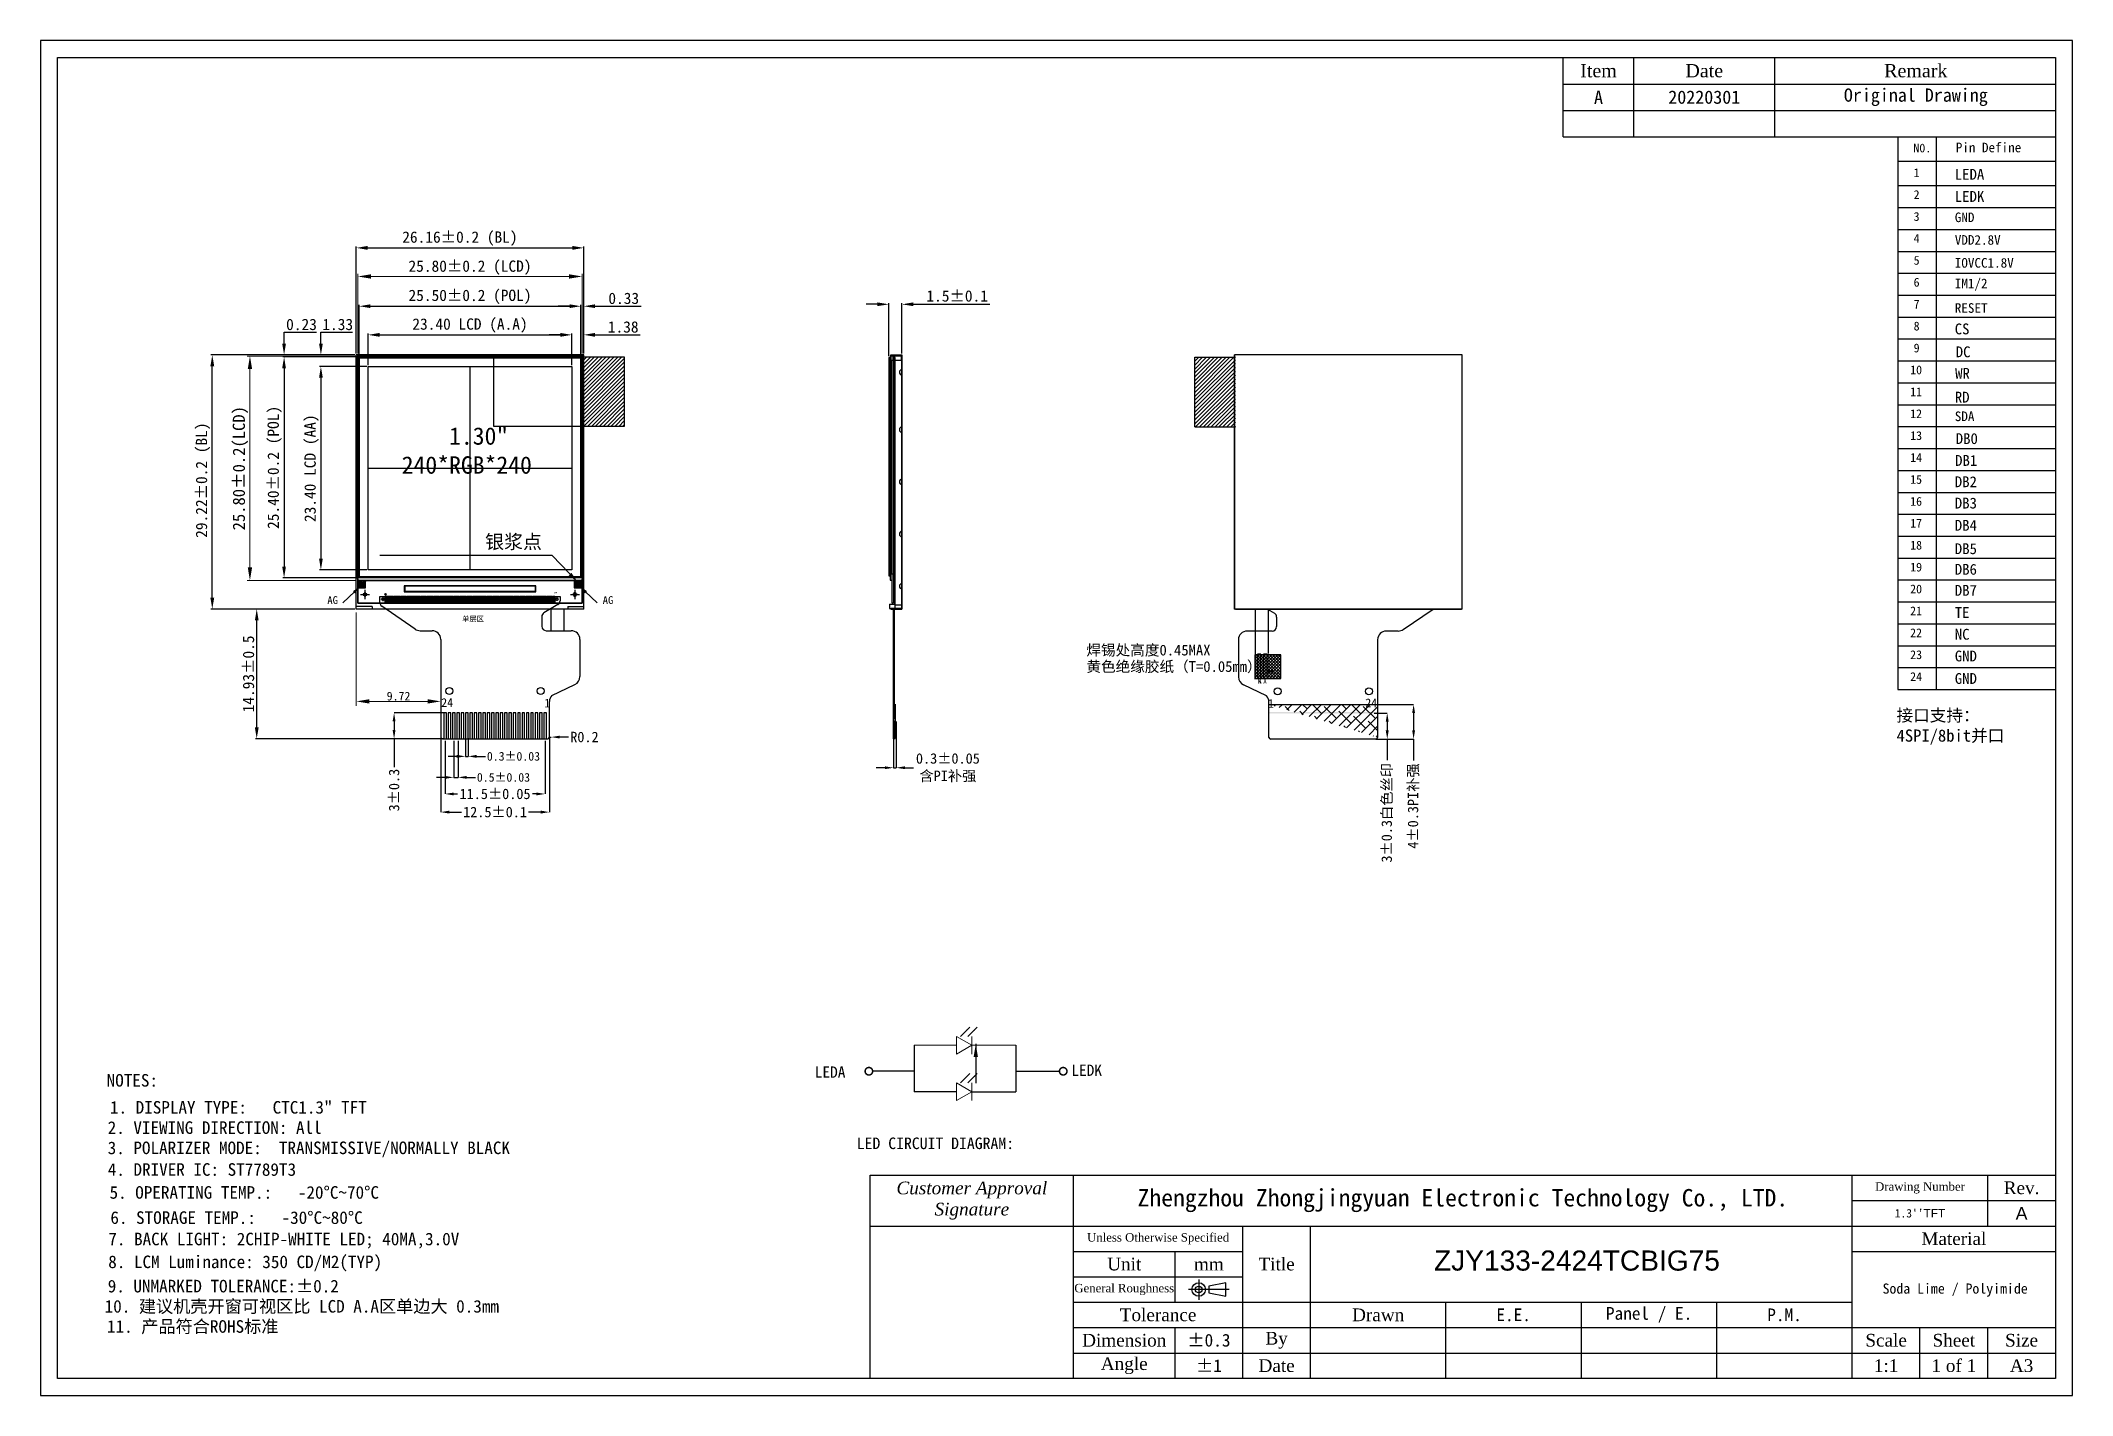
# Model space of a CAD drawing. Header units: millimetres. Extents: x 1344 to 1578, y 492 to 647.
import ezdxf
from ezdxf.lldxf.tags import DXFTag

# ---------------------------------------------------------------- set-up
doc = ezdxf.new("R2010")
doc.units = ezdxf.units.MM
doc.layers.add('CEN', color=1, linetype='CENTER', lineweight=15)
doc.layers.add('图框', color=7, linetype='Continuous', lineweight=0)
for name, color, linetype in [('D.S.T', 170, 'Continuous'), ('dim', 3, 'Continuous'), ('Dimension', 7, 'Continuous'), ('FPC', 30, 'Continuous'), ('Frame', 7, 'Continuous'), ('lcd', 4, 'Continuous'), ('PULL TAPE', 3, 'Continuous'), ('text', 7, 'Continuous'), ('圖框', 7, 'Continuous')]:
    doc.layers.add(name, color=color, linetype=linetype)
doc.styles.add('RD', font='', dxfattribs={"width": 0.8, "height": 1.8})
doc.styles.get("Standard").update_dxf_attribs({"font": 'txt', "bigfont": 'gbcbig.shx'})
doc.styles.add('TITLE', font='arial.ttf')
doc.styles.add('VP-STANDARD', font='txt.shx')
doc.styles.add('宋', font='')
doc.styles.add('宋体', font='')
doc.styles.get('RD').set_extended_font_data('PMingLiU')
doc.styles.get('宋').set_extended_font_data('SimSun')
doc.styles.get('宋体').set_extended_font_data('SimSun')
tags = doc.linetypes.add('CENTER', pattern=[2, 1.25, -0.25, 0.25, -0.25]).pattern_tags.tags
tags[10:11] = [DXFTag(74, 4), DXFTag(75, 0), DXFTag(340, '0'), DXFTag(46, 0.0), DXFTag(50, 0.0), DXFTag(44, 0.0), DXFTag(45, 0.0)]
tags[8:9] = [DXFTag(74, 4), DXFTag(75, 0), DXFTag(340, '0'), DXFTag(46, 0.0), DXFTag(50, 0.0), DXFTag(44, 0.0), DXFTag(45, 0.0)]
tags[6:7] = [DXFTag(74, 4), DXFTag(75, 0), DXFTag(340, '0'), DXFTag(46, 0.0), DXFTag(50, 0.0), DXFTag(44, 0.0), DXFTag(45, 0.0)]
tags[4:5] = [DXFTag(74, 4), DXFTag(75, 0), DXFTag(340, '0'), DXFTag(46, 0.0), DXFTag(50, 0.0), DXFTag(44, 0.0), DXFTag(45, 0.0)]
doc.dimstyles.new('ISO-25$7', dxfattribs={"dimscale": 0.5, "dimtxt": 2.5, "dimasz": 2, "dimexe": 1.25, "dimexo": 0.625, "dimtad": 0, "dimdsep": 46, "dimtxsty": 'TITLE', "dimcen": 2.5, "dimclrd": 7, "dimclre": 256, "dimclrt": 7, "dimadec": 0, "dimazin": 0, "dimtfac": 1, "dimtmove": 0, "dimatfit": 0, "dimfxl": 1, "dimlwd": 9, "dimlwe": 9, "dimarcsym": 0})
doc.dimstyles.new('SH', dxfattribs={"dimscale": 1.4, "dimtxt": 2.5, "dimasz": 2.5, "dimexe": 1.25, "dimexo": 0.625, "dimtad": 0, "dimdec": 1, "dimzin": 0, "dimdsep": 46, "dimtxsty": 'RD', "dimcen": 2.5, "dimadec": 0, "dimazin": 0, "dimtfac": 0.6, "dimtdec": 4, "dimtmove": 0, "dimatfit": 3, "dimfxl": 1, "dimtolj": 1, "dimarcsym": 0})
doc.dimstyles.get("Standard").update_dxf_attribs({"dimtxt": 3, "dimasz": 1.5, "dimexe": 0.3, "dimexo": 0.3, "dimgap": 0.5, "dimtad": 1, "dimtoh": 1, "dimdsep": 46, "dimtxsty": 'Standard', "dimcen": 0.5, "dimclrd": 2, "dimclre": 3, "dimclrt": 6, "dimadec": 1, "dimazin": 0, "dimtfac": 1, "dimtofl": 0, "dimtmove": 0, "dimatfit": 3, "dimfxl": 1, "dimtolj": 1, "dimtzin": 0, "dimarcsym": 0})
doc.dimstyles.new('VP-Standard', dxfattribs={"dimtxt": 1.5, "dimasz": 1.5, "dimexe": 0.5, "dimexo": 0.3, "dimgap": 0.5, "dimtad": 1, "dimzin": 1, "dimdsep": 46, "dimtxsty": 'VP-STANDARD', "dimcen": 0, "dimclrd": 256, "dimclre": 256, "dimclrt": 256, "dimadec": 0, "dimazin": 0, "dimtfac": 1, "dimtmove": 0, "dimatfit": 1, "dimfxl": 1, "dimtolj": 1, "dimtzin": 0, "dimlwd": -1, "dimlwe": -1, "dimarcsym": 0})
doc.dimstyles.new('标准', dxfattribs={"dimtxt": 1.8, "dimasz": 1.5, "dimexe": 0.5, "dimexo": 0.4, "dimgap": 0.1, "dimtad": 1, "dimzin": 1, "dimdsep": 46, "dimtxsty": '宋体', "dimblk": 'CLOSEDBLANK', "dimcen": 0.09, "dimclrd": 96, "dimclre": 96, "dimclrt": 3, "dimadec": 0, "dimazin": 0, "dimtfac": 1, "dimtofl": 0, "dimtmove": 0, "dimatfit": 1, "dimldrblk": 'CLOSEDBLANK', "dimfxl": 1, "dimtolj": 1, "dimlwd": 0, "dimlwe": 0, "dimarcsym": 0})
doc.dimstyles.new('标注', dxfattribs={"dimtxt": 1.2, "dimasz": 1, "dimexe": 0, "dimexo": 1, "dimgap": 0.2, "dimtad": 0, "dimrnd": 0.0005, "dimzin": 9, "dimdsep": 46, "dimtxsty": 'Standard', "dimcen": 0, "dimclrd": 3, "dimclre": 3, "dimclrt": 3, "dimadec": 0, "dimazin": 0, "dimtfac": 1, "dimtmove": 0, "dimatfit": 3, "dimfxl": 1, "dimlwd": -1, "dimlwe": -1, "dimarcsym": 0})

msp = doc.modelspace()

# ---------------------------------------------------------------- texts
at = {"color": 7, "style": '宋体'}
for s, p in [('K', (1484.167, 573.398)), ('A', (1484.784, 573.395))]:
    msp.add_text(s, height=0.5, dxfattribs=at).set_placement(p)
at = {"color": 30, "style": '宋体'}
for s, p in [('K', (1484.209, 573.466)), ('K', (1484.209, 573.466)), ('A', (1484.784, 573.396)), ('A', (1484.784, 573.396))]:
    msp.add_text(s, height=0.5, rotation=359.97275, dxfattribs=at).set_placement(p)
at = {"color": 4, "char_height": 0.15, "attachment_point": 7}
for s, insert in [('{\\fArial|b0|i0|c0|p34;1}', (1383.792, 583.812)), ('{\\fArial|b0|i0|c0|p34;134}', (1403.215, 583.812))]:
    msp.add_mtext(s, dxfattribs=dict(at, insert=insert))
at = {"char_height": 2.5, "style": '宋体'}
for s, insert, width, attachment_point in [('{\\fSimSun|b0|i0|c134|p2;\\H0.4x;24}', (1390.243, 571.74), 1.64279, 1), ('{\\fSimSun|b0|i0|c134|p2;\\H0.4x;1}', (1402.098, 571.673), 0.15194, 1), ('{\\fSimSun|b0|i0|c134|p2;\\H0.4x;1}', (1486.024, 571.635), 0.15194, 3), ('{\\fSimSun|b0|i0|c134|p2;\\H0.4x;24}', (1497.878, 571.702), 1.64279, 3)]:
    msp.add_mtext(s, dxfattribs=dict(at, insert=insert, width=width, attachment_point=attachment_point))
at = {"color": 7, "attachment_point": 1, "style": '宋体'}
for s, insert, char_height, width in [('{\\fSimSun|b0|i0|c134|p54;\\H1.329x;接口支持：4SPI/8bit并口}', (1557.616, 570.473), 1.05346, 16.2764), ('4. DRIVER IC: ST7789T3', (1351.894, 518.267), 1.44705, 38.94082)]:
    msp.add_mtext(s, dxfattribs=dict(at, insert=insert, char_height=char_height, width=width))
at = {"layer": 'CEN', "color": 3, "style": '宋体'}
for s, p in [('LEDA', (1433.203, 528.099)), ('LEDK', (1462.71, 528.311))]:
    msp.add_text(s, height=1.296, dxfattribs=at).set_placement(p)
at = {"layer": 'dim', "style": '宋体'}
for s, p in [('焊锡处高度0.45MAX', (1464.439, 576.653)), ('黄色绝缘胶纸（T=0.05mm）', (1464.439, 574.765))]:
    msp.add_text(s, height=1.23263, dxfattribs=at).set_placement(p)
at = {"layer": 'dim', "char_height": 0.9, "attachment_point": 3, "style": '宋'}
for insert in [(1378.363, 583.47), (1410.036, 583.47)]:
    msp.add_mtext_dynamic_manual_height_columns('{\\C3;AG}', width=1.77188, gutter_width=156.938, heights=[1.118], dxfattribs=dict(at, insert=insert))
at = {"layer": 'Dimension', "color": 7, "insert": (1504.419, 508.232), "char_height": 2.31443, "width": 256.17487, "attachment_point": 1, "style": '宋体'}
msp.add_mtext('{\\fArial|b0|i0|c0|p34;ZJY133-2424T\\fArial|b0|i0|c238|p34;C\\fArial|b0|i0|c0|p34;BIG75}', dxfattribs=at)
at = {"layer": 'FPC', "color": 6, "insert": (1395.287, 590.521), "char_height": 1.5963, "width": 24.54925, "attachment_point": 1, "style": '宋体'}
msp.add_mtext('银浆点', dxfattribs=at)
at = {"layer": 'FPC', "color": 1, "insert": (1392.641, 581.155), "char_height": 0.2, "width": 2.9375, "attachment_point": 1}
msp.add_mtext('{\\fPMingLiU|b0|i0|c134|p18;\\H3x;单层区}', dxfattribs=at)
at = {"layer": 'Frame', "color": 7, "attachment_point": 5, "style": '宋体'}
for s, insert, char_height in [('{\\fTimes New Roman|b0|i0|c0|p18;Item}', (1523.337, 643.883), 1.52064), ('{\\fTimes New Roman|b0|i0|c0|p18;Date}', (1535.502, 643.883), 1.52064), ('{\\fTimes New Roman|b0|i0|c0|p18;Remark}', (1559.832, 643.883), 1.52064), ('A', (1523.337, 640.841), 1.521), ('20220301', (1535.502, 640.841), 1.5206), ('Original Drawing', (1559.832, 640.841), 1.52064), ('{\\fTimes New Roman|b0|i1|c0|p18;Customer Approval\\PSignature}', (1451.266, 513.965), 1.46042), ('{\\C256;Zhengzhou Zhongjingyuan Electronic Technology Co., LTD.}', (1507.736, 513.965), 2), ('{\\fTimes New Roman|b0|i0|c0|p18;Drawing Number}', (1560.311, 515.426), 0.97362), ('{\\fTimes New Roman|b0|i0|c0|p18;Rev.}', (1571.995, 515.426), 1.46042), ("1.3''{\\fArial|b0|i0|c0|p32;TFT}", (1560.311, 512.505), 0.97362), ('{\\fArial|b0|i0|c0|p32;A}', (1571.995, 512.505), 1.46042), ('{\\fTimes New Roman|b0|i0|c0|p18;Unless Otherwise Specified}', (1472.686, 509.584), 0.97362), ('{\\fTimes New Roman|b0|i0|c0|p18;Material}', (1564.206, 509.584), 1.46042), ('{\\fTimes New Roman|b0|i0|c0|p18;Unit}', (1468.791, 506.663), 1.46042), ('{\\fTimes New Roman|b0|i0|c0|p18;Title}', (1486.317, 506.663), 1.46042), ('{\\fTimes New Roman|b0|i0|c0|p18;mm}', (1478.528, 506.663), 1.46042), ('{\\fTimes New Roman|b0|i0|c0|p18;General Roughness}', (1468.791, 503.742), 0.97362), ('Soda Lime / Polyimide', (1564.355, 503.681), 1.16834), ('{\\fTimes New Roman|b0|i0|c0|p18;Tolerance}', (1472.686, 500.822), 1.46042), ('{\\fTimes New Roman|b0|i0|c0|p18;Drawn}', (1498, 500.822), 1.46042), ('E.E.', (1513.578, 500.822), 1.4604), ('Panel / E.', (1529.156, 500.822), 1.4604), ('P.M.', (1544.733, 500.822), 1.4604), ('{\\fTimes New Roman|b0|i0|c0|p18;Dimension}', (1468.791, 497.901), 1.46042), ('%%p0.3', (1478.528, 497.901), 1.4604), ('{\\fTimes New Roman|b0|i0|c0|p18;By}', (1486.317, 497.901), 1.46042), ('{\\fTimes New Roman|b0|i0|c0|p18;Scale}', (1556.417, 497.901), 1.46042), ('{\\fTimes New Roman|b0|i0|c0|p18;Sheet}', (1564.206, 497.901), 1.46042), ('{\\fTimes New Roman|b0|i0|c0|p18;Size}', (1571.995, 497.901), 1.46042), ('{\\fTimes New Roman|b0|i0|c0|p18;Angle}', (1468.791, 494.98), 1.46042), ('%%p1', (1478.528, 494.98), 1.4604), ('{\\fTimes New Roman|b0|i0|c0|p18;Date}', (1486.317, 494.98), 1.46042), ('{\\fTimes New Roman|b0|i0|c0|p18;1:1}', (1556.417, 494.98), 1.46042), ('{\\fTimes New Roman|b0|i0|c0|p18;1 of 1}', (1564.206, 494.98), 1.46042), ('{\\fTimes New Roman|b0|i0|c0|p18;A3}', (1571.995, 494.98), 1.46042)]:
    msp.add_mtext(s, dxfattribs=dict(at, insert=insert, char_height=char_height))
at = {"layer": 'lcd', "insert": (1385.694, 602.888), "char_height": 2.00104, "width": 24.62491, "attachment_point": 1, "style": '宋体'}
msp.add_mtext('    1.30"\\P240*RGB*240\\P    ', dxfattribs=at)
at = {"layer": 'lcd', "extrusion": (0, 0, -1), "insert": (1406.071, 584.978), "char_height": 0.2, "width": 0.09633, "attachment_point": 1, "text_direction": (-1, 0, 0), "style": '宋体'}
msp.add_mtext('Ag', dxfattribs=at)
at = {"layer": 'text', "color": 7, "linetype": 'ByBlock', "style": '宋体'}
for s, height, p in [('Pin Define', 1.1072, (1564.427, 634.511)), ('N0.', 1.0078, (1559.551, 634.502)), ('1', 1.008, (1559.581, 631.661)), ('LEDA', 1.2472, (1564.316, 631.358)), ('2', 1.008, (1559.581, 629.141)), ('LEDK', 1.2472, (1564.316, 628.813)), ('3', 1.008, (1559.581, 626.622)), ('GND', 1.1072, (1564.316, 626.481)), ('4', 1.008, (1559.581, 624.102)), ('VDD2.8V', 1.1072, (1564.316, 623.883)), ('5', 1.008, (1559.581, 621.583)), ('IOVCC1.8V', 1.1072, (1564.316, 621.244)), ('6', 1.008, (1559.581, 619.064)), ('IM1/2', 1.1072, (1564.315, 618.88)), ('7', 1.008, (1559.581, 616.544)), ('RESET', 1.1072, (1564.315, 616.054)), ('8', 1.008, (1559.581, 614.025)), ('CS', 1.2472, (1564.306, 613.579)), ('9', 1.008, (1559.581, 611.505)), ('DC', 1.2472, (1564.426, 610.943)), ('10', 1.0078, (1559.178, 608.986)), ('WR', 1.2472, (1564.353, 608.468)), ('11', 1.0078, (1559.178, 606.467)), ('RD', 1.2472, (1564.316, 605.733)), ('12', 1.0078, (1559.178, 603.947)), ('SDA', 1.1072, (1564.315, 603.603)), ('13', 1.0078, (1559.178, 601.428)), ('DB0', 1.2472, (1564.426, 600.967)), ('14', 1.0078, (1559.178, 598.908)), ('DB1', 1.2472, (1564.353, 598.456)), ('15', 1.0078, (1559.178, 596.389)), ('DB2', 1.2472, (1564.316, 596.004)), ('16', 1.0078, (1559.178, 593.869)), ('DB3', 1.2472, (1564.316, 593.551)), ('17', 1.0078, (1559.178, 591.35)), ('DB4', 1.2472, (1564.316, 590.998)), ('18', 1.0078, (1559.178, 588.831)), ('DB5', 1.2472, (1564.316, 588.303)), ('19', 1.0078, (1559.178, 586.311)), ('DB6', 1.2472, (1564.316, 585.937)), ('20', 1.0078, (1559.178, 583.792)), ('DB7', 1.2472, (1564.316, 583.516)), ('21', 1.0078, (1559.178, 581.272)), ('TE', 1.2472, (1564.316, 580.97)), ('22', 1.0078, (1559.178, 578.753)), ('NC', 1.2472, (1564.316, 578.468)), ('23', 1.0078, (1559.178, 576.233)), ('GND', 1.2472, (1564.316, 575.967)), ('24', 1.0078, (1559.178, 573.714)), ('GND', 1.2472, (1564.316, 573.381))]:
    msp.add_text(s, height=height, dxfattribs=at).set_placement(p)
at = {"layer": '图框', "style": '宋体'}
for s, height, p in [('NOTES:', 1.4471, (1351.762, 527.073)), ('1. DISPLAY TYPE:   CTC1.3" TFT', 1.44705, (1352.144, 523.968)), ('2. VIEWING DIRECTION: All', 1.44705, (1351.882, 521.638)), ('3. POLARIZER MODE:  TRANSMISSIVE/NORMALLY BLACK', 1.44705, (1351.882, 519.309)), ('5. OPERATING TEMP.:   -20%%DC~70%%DC', 1.44705, (1352.095, 514.184)), ('6. STORAGE TEMP.:   -30%%DC~80%%DC', 1.44705, (1352.191, 511.288)), ('7. BACK LIGHT: 2CHIP-WHITE LED; 40MA,3.0V', 1.44705, (1351.958, 508.827)), ('8. LCM Luminance: 350 CD/M2(TYP)', 1.44705, (1351.943, 506.204)), ('9. UNMARKED TOLERANCE:%%P0.2', 1.44705, (1351.889, 503.41)), ('10. 建议机壳开窗可视区比 LCD A.A区单边大 0.3mm', 1.44705, (1351.529, 501.087))]:
    msp.add_text(s, height=height, dxfattribs=at).set_placement(p)
at = {"layer": '图框', "insert": (1351.803, 500.217), "char_height": 1.44705, "width": 38.94082, "attachment_point": 1, "style": '宋体'}
msp.add_mtext('11. 产品符合ROHS标准', dxfattribs=at)
at = {"layer": '圖框', "style": '宋体'}
msp.add_text('LED CIRCUIT DIAGRAM:', height=1.32981, dxfattribs=at).set_placement((1438.03, 519.892))

# ---------------------------------------------------------------- blocks, each defined once
blk = doc.blocks.new('*D8')
at = {"layer": 'Defpoints', "color": 0, "transparency": 16777216}
for p in [(1405.25, 613.52), (1381.85, 609.88), (1405.25, 609.88)]:
    blk.add_point(p, dxfattribs=at)
at = {"layer": 'dim', "color": 3, "lineweight": -2, "transparency": 16777216}
for p, q in [((1381.85, 610.03), (1381.85, 613.67)), ((1405.25, 610.03), (1405.25, 613.67))]:
    blk.add_line(p, q, dxfattribs=at)
at = {"layer": 'dim', "color": 2, "lineweight": -2, "transparency": 16777216}
blk.add_line((1383.15, 613.52), (1403.95, 613.52), dxfattribs=at)
at = {"layer": 'dim', "color": 2, "transparency": 16777216}
for points in [[(1383.15, 613.74), (1383.15, 613.3), (1381.85, 613.52)], [(1403.95, 613.74), (1403.95, 613.3), (1405.25, 613.52)]]:
    blk.add_solid(points, dxfattribs=at)
at = {"layer": 'dim', "color": 3, "transparency": 16777216, "insert": (1393.55, 614.59), "char_height": 1.3, "attachment_point": 5, "style": '宋体'}
blk.add_mtext('\\A1;23.40 LCD (A.A)', dxfattribs=at)
blk = doc.blocks.new('*D9')
at = {"layer": 'Defpoints', "color": 0, "transparency": 16777216}
for p in [(1406.63, 623.52), (1380.47, 611.21), (1406.63, 611.21)]:
    blk.add_point(p, dxfattribs=at)
at = {"layer": 'dim', "color": 3, "lineweight": -2, "transparency": 16777216}
for p, q in [((1380.47, 611.36), (1380.47, 623.67)), ((1406.63, 611.36), (1406.63, 623.67))]:
    blk.add_line(p, q, dxfattribs=at)
at = {"layer": 'dim', "color": 2, "lineweight": -2, "transparency": 16777216}
blk.add_line((1381.77, 623.52), (1405.33, 623.52), dxfattribs=at)
at = {"layer": 'dim', "color": 2, "transparency": 16777216}
for points in [[(1381.77, 623.74), (1381.77, 623.3), (1380.47, 623.52)], [(1405.33, 623.74), (1405.33, 623.3), (1406.63, 623.52)]]:
    blk.add_solid(points, dxfattribs=at)
at = {"layer": 'dim', "color": 3, "transparency": 16777216, "insert": (1392.39, 624.59), "char_height": 1.3, "attachment_point": 5, "style": '宋体'}
blk.add_mtext('\\A1;26.16%%P0.2 (BL)', dxfattribs=at)
blk = doc.blocks.new('*D10')
at = {"layer": 'Defpoints', "color": 0, "transparency": 16777216}
for p in [(1381.85, 609.88), (1376.4, 586.48), (1381.85, 586.48)]:
    blk.add_point(p, dxfattribs=at)
at = {"layer": 'dim', "color": 3, "lineweight": -2, "transparency": 16777216}
for p, q in [((1381.7, 609.88), (1376.25, 609.88)), ((1381.7, 586.48), (1376.25, 586.48))]:
    blk.add_line(p, q, dxfattribs=at)
at = {"layer": 'dim', "color": 2, "lineweight": -2, "transparency": 16777216}
blk.add_line((1376.4, 608.58), (1376.4, 587.78), dxfattribs=at)
at = {"layer": 'dim', "color": 2, "transparency": 16777216}
for points in [[(1376.19, 608.58), (1376.62, 608.58), (1376.4, 609.88)], [(1376.19, 587.78), (1376.62, 587.78), (1376.4, 586.48)]]:
    blk.add_solid(points, dxfattribs=at)
at = {"layer": 'dim', "color": 3, "transparency": 16777216, "insert": (1375.33, 598.18), "char_height": 1.3, "attachment_point": 5, "rotation": 90, "style": '宋体'}
blk.add_mtext('\\A1;23.40 LCD (AA)', dxfattribs=at)
blk = doc.blocks.new('*D11')
at = {"layer": 'Defpoints', "color": 0, "transparency": 16777216}
for p in [(1363.91, 611.21), (1380.47, 611.21), (1380.47, 581.99)]:
    blk.add_point(p, dxfattribs=at)
at = {"layer": 'dim', "color": 3, "lineweight": -2, "transparency": 16777216}
for p, q in [((1380.32, 611.21), (1363.76, 611.21)), ((1380.32, 581.99), (1363.76, 581.99))]:
    blk.add_line(p, q, dxfattribs=at)
at = {"layer": 'dim', "color": 2, "lineweight": -2, "transparency": 16777216}
blk.add_line((1363.91, 583.29), (1363.91, 609.91), dxfattribs=at)
at = {"layer": 'dim', "color": 2, "transparency": 16777216}
for points in [[(1363.69, 609.91), (1364.13, 609.91), (1363.91, 611.21)], [(1363.69, 583.29), (1364.13, 583.29), (1363.91, 581.99)]]:
    blk.add_solid(points, dxfattribs=at)
at = {"layer": 'dim', "color": 3, "transparency": 16777216, "insert": (1362.84, 596.81), "char_height": 1.3, "attachment_point": 5, "rotation": 90, "style": '宋体'}
blk.add_mtext('\\A1;29.22%%P0.2 (BL)', dxfattribs=at)
blk = doc.blocks.new('*D12')
at = {"layer": 'Defpoints', "color": 0, "transparency": 16777216}
for p in [(1443.23, 617.03), (1441.71, 610.91), (1443.23, 611.21)]:
    blk.add_point(p, dxfattribs=at)
at = {"layer": 'dim', "color": 2, "lineweight": -2, "transparency": 16777216}
for p, q in [((1440.41, 617.03), (1439.11, 617.03)), ((1444.53, 617.03), (1453.33, 617.03))]:
    blk.add_line(p, q, dxfattribs=at)
at = {"layer": 'dim', "color": 3, "lineweight": -2, "transparency": 16777216}
for p, q in [((1441.71, 611.06), (1441.71, 617.18)), ((1443.23, 611.36), (1443.23, 617.18))]:
    blk.add_line(p, q, dxfattribs=at)
at = {"layer": 'dim', "color": 2, "transparency": 16777216}
for points in [[(1440.41, 617.25), (1440.41, 616.82), (1441.71, 617.03)], [(1444.53, 617.25), (1444.53, 616.82), (1443.23, 617.03)]]:
    blk.add_solid(points, dxfattribs=at)
at = {"layer": 'dim', "color": 3, "transparency": 16777216, "insert": (1449.58, 617.98), "char_height": 1.3, "attachment_point": 5, "style": '宋体'}
blk.add_mtext('\\A1;1.5%%P0.1', dxfattribs=at)
blk = doc.blocks.new('*D13')
at = {"layer": 'Defpoints', "color": 0, "transparency": 16777216}
for p in [(1406.63, 613.52), (1405.25, 609.88), (1406.63, 611.21)]:
    blk.add_point(p, dxfattribs=at)
at = {"layer": 'dim', "color": 2, "lineweight": -2, "transparency": 16777216}
for p, q in [((1403.95, 613.52), (1402.65, 613.52)), ((1407.93, 613.52), (1413.11, 613.52))]:
    blk.add_line(p, q, dxfattribs=at)
at = {"layer": 'dim', "color": 3, "lineweight": -2, "transparency": 16777216}
for p, q in [((1405.25, 610.03), (1405.25, 613.67)), ((1406.63, 611.36), (1406.63, 613.67))]:
    blk.add_line(p, q, dxfattribs=at)
at = {"layer": 'dim', "color": 2, "transparency": 16777216}
for points in [[(1403.95, 613.74), (1403.95, 613.3), (1405.25, 613.52)], [(1407.93, 613.74), (1407.93, 613.3), (1406.63, 613.52)]]:
    blk.add_solid(points, dxfattribs=at)
at = {"layer": 'dim', "color": 3, "transparency": 16777216, "insert": (1411.17, 614.42), "char_height": 1.3, "attachment_point": 5, "style": '宋体'}
blk.add_mtext('\\A1;1.38', dxfattribs=at)
blk = doc.blocks.new('*D14')
at = {"layer": 'Defpoints', "color": 0, "transparency": 16777216}
for p in [(1376.4, 611.21), (1380.47, 611.21), (1381.85, 609.88)]:
    blk.add_point(p, dxfattribs=at)
at = {"layer": 'dim', "color": 2, "lineweight": -2, "transparency": 16777216}
for p, q in [((1376.4, 612.51), (1376.4, 613.81)), ((1376.4, 613.81), (1380.03, 613.81)), ((1376.4, 608.58), (1376.4, 607.28))]:
    blk.add_line(p, q, dxfattribs=at)
at = {"layer": 'dim', "color": 3, "lineweight": -2, "transparency": 16777216}
for p, q in [((1380.32, 611.21), (1376.25, 611.21)), ((1381.7, 609.88), (1376.25, 609.88))]:
    blk.add_line(p, q, dxfattribs=at)
at = {"layer": 'dim', "color": 2, "transparency": 16777216}
for points in [[(1376.19, 612.51), (1376.62, 612.51), (1376.4, 611.21)], [(1376.19, 608.58), (1376.62, 608.58), (1376.4, 609.88)]]:
    blk.add_solid(points, dxfattribs=at)
at = {"layer": 'dim', "color": 3, "transparency": 16777216, "insert": (1378.34, 614.71), "char_height": 1.3, "attachment_point": 5, "style": '宋体'}
blk.add_mtext('\\A1;1.33', dxfattribs=at)
blk = doc.blocks.new('*D15')
at = {"layer": 'Defpoints', "color": 0, "transparency": 16777216}
for p in [(1406.3, 616.81), (1380.8, 610.98), (1406.3, 610.98)]:
    blk.add_point(p, dxfattribs=at)
at = {"layer": 'dim', "color": 3, "lineweight": -2, "transparency": 16777216}
for p, q in [((1380.8, 611.13), (1380.8, 616.96)), ((1406.3, 611.13), (1406.3, 616.96))]:
    blk.add_line(p, q, dxfattribs=at)
at = {"layer": 'dim', "color": 2, "lineweight": -2, "transparency": 16777216}
blk.add_line((1382.1, 616.81), (1405, 616.81), dxfattribs=at)
at = {"layer": 'dim', "color": 2, "transparency": 16777216}
for points in [[(1382.1, 617.03), (1382.1, 616.6), (1380.8, 616.81)], [(1405, 617.03), (1405, 616.6), (1406.3, 616.81)]]:
    blk.add_solid(points, dxfattribs=at)
at = {"layer": 'dim', "color": 3, "transparency": 16777216, "insert": (1393.55, 617.89), "char_height": 1.3, "attachment_point": 5, "style": '宋体'}
blk.add_mtext('\\A1;25.50%%P0.2 (POL)', dxfattribs=at)
blk = doc.blocks.new('*D16')
at = {"layer": 'Defpoints', "color": 0, "transparency": 16777216}
for p in [(1380.8, 610.98), (1372.17, 585.58), (1380.8, 585.58)]:
    blk.add_point(p, dxfattribs=at)
at = {"layer": 'dim', "color": 3, "lineweight": -2, "transparency": 16777216}
for p, q in [((1380.65, 610.98), (1372.02, 610.98)), ((1380.65, 585.58), (1372.02, 585.58))]:
    blk.add_line(p, q, dxfattribs=at)
at = {"layer": 'dim', "color": 2, "lineweight": -2, "transparency": 16777216}
blk.add_line((1372.17, 609.68), (1372.17, 586.88), dxfattribs=at)
at = {"layer": 'dim', "color": 2, "transparency": 16777216}
for points in [[(1371.95, 609.68), (1372.38, 609.68), (1372.17, 610.98)], [(1371.95, 586.88), (1372.38, 586.88), (1372.17, 585.58)]]:
    blk.add_solid(points, dxfattribs=at)
at = {"layer": 'dim', "color": 3, "transparency": 16777216, "insert": (1371.09, 598.28), "char_height": 1.3, "attachment_point": 5, "rotation": 90, "style": '宋体'}
blk.add_mtext('\\A1;25.40%%P0.2 (POL)', dxfattribs=at)
blk = doc.blocks.new('*D17')
at = {"layer": 'Defpoints', "color": 0, "transparency": 16777216}
for p in [(1406.63, 616.81), (1406.3, 610.98), (1406.63, 611.21)]:
    blk.add_point(p, dxfattribs=at)
at = {"layer": 'dim', "color": 3, "lineweight": -2, "transparency": 16777216}
for p, q in [((1406.3, 611.13), (1406.3, 616.96)), ((1406.63, 611.36), (1406.63, 616.96))]:
    blk.add_line(p, q, dxfattribs=at)
at = {"layer": 'dim', "color": 2, "lineweight": -2, "transparency": 16777216}
for p, q in [((1405, 616.81), (1403.7, 616.81)), ((1407.93, 616.81), (1413.22, 616.81))]:
    blk.add_line(p, q, dxfattribs=at)
at = {"layer": 'dim', "color": 2, "transparency": 16777216}
for points in [[(1405, 617.03), (1405, 616.6), (1406.3, 616.81)], [(1407.93, 617.03), (1407.93, 616.6), (1406.63, 616.81)]]:
    blk.add_solid(points, dxfattribs=at)
at = {"layer": 'dim', "color": 3, "transparency": 16777216, "insert": (1411.23, 617.71), "char_height": 1.3, "attachment_point": 5, "style": '宋体'}
blk.add_mtext('\\A1;0.33', dxfattribs=at)
blk = doc.blocks.new('*D18')
at = {"layer": 'Defpoints', "color": 0, "transparency": 16777216}
for p in [(1372.17, 611.21), (1380.47, 611.21), (1380.8, 610.98)]:
    blk.add_point(p, dxfattribs=at)
at = {"layer": 'dim', "color": 2, "lineweight": -2, "transparency": 16777216}
for p, q in [((1372.17, 612.51), (1372.17, 613.81)), ((1372.17, 613.81), (1375.91, 613.81)), ((1372.17, 609.68), (1372.17, 608.38))]:
    blk.add_line(p, q, dxfattribs=at)
at = {"layer": 'dim', "color": 3, "lineweight": -2, "transparency": 16777216}
for p, q in [((1380.32, 611.21), (1372.02, 611.21)), ((1380.65, 610.98), (1372.02, 610.98))]:
    blk.add_line(p, q, dxfattribs=at)
at = {"layer": 'dim', "color": 2, "transparency": 16777216}
for points in [[(1371.95, 612.51), (1372.38, 612.51), (1372.17, 611.21)], [(1371.95, 609.68), (1372.38, 609.68), (1372.17, 610.98)]]:
    blk.add_solid(points, dxfattribs=at)
at = {"layer": 'dim', "color": 3, "transparency": 16777216, "insert": (1374.17, 614.71), "char_height": 1.3, "attachment_point": 5, "style": '宋体'}
blk.add_mtext('\\A1;0.23', dxfattribs=at)
blk = doc.blocks.new('*D19')
at = {"color": 2, "lineweight": 0, "transparency": 16777216}
for p, q in [((1380.65, 611.38), (1380.65, 620.53)), ((1382.15, 620.23), (1404.95, 620.23)), ((1406.45, 611.38), (1406.45, 620.53))]:
    blk.add_line(p, q, dxfattribs=at)
at = {"color": 2, "transparency": 16777216}
for points in [[(1382.15, 620.48), (1382.15, 619.98), (1380.65, 620.23)], [(1404.95, 620.48), (1404.95, 619.98), (1406.45, 620.23)]]:
    blk.add_solid(points, dxfattribs=at)
at = {"layer": 'Defpoints', "color": 0, "transparency": 16777216}
for p in [(1406.45, 620.23), (1380.65, 611.08), (1406.45, 611.08)]:
    blk.add_point(p, dxfattribs=at)
at = {"color": 3, "transparency": 16777216, "insert": (1393.55, 621.25), "char_height": 1.3, "attachment_point": 5, "style": '宋体'}
blk.add_mtext('\\A1;25.80%%P0.2 (LCD)', dxfattribs=at)
blk = doc.blocks.new('_ClosedBlank')
at = {"color": 0, "linetype": 'ByBlock', "lineweight": -2}
for p, q in [((-1, 0.17), (0, 0)), ((-1, 0.17), (-1, -0.17)), ((0, 0), (-1, -0.17))]:
    blk.add_line(p, q, dxfattribs=at)
blk = doc.blocks.new('*D20')
at = {"color": 2, "lineweight": 0, "transparency": 16777216}
for p, q in [((1380.35, 611.08), (1367.94, 611.08)), ((1368.24, 609.58), (1368.24, 586.78)), ((1380.35, 585.28), (1367.94, 585.28))]:
    blk.add_line(p, q, dxfattribs=at)
at = {"color": 2, "transparency": 16777216}
for points in [[(1367.99, 609.58), (1368.49, 609.58), (1368.24, 611.08)], [(1367.99, 586.78), (1368.49, 586.78), (1368.24, 585.28)]]:
    blk.add_solid(points, dxfattribs=at)
at = {"layer": 'Defpoints', "color": 0, "transparency": 16777216}
for p in [(1380.65, 611.08), (1368.24, 585.28), (1380.65, 585.28)]:
    blk.add_point(p, dxfattribs=at)
at = {"color": 3, "transparency": 16777216, "insert": (1367.15, 598.18), "char_height": 1.4, "attachment_point": 5, "rotation": 90, "style": '宋体'}
blk.add_mtext('\\A1;25.80%%P0.2(LCD)', dxfattribs=at)
blk = doc.blocks.new('*D21')
at = {"layer": 'Defpoints', "color": 0, "transparency": 16777216}
for p in [(1369.02, 581.99), (1380.47, 581.99), (1390.68, 567.07)]:
    blk.add_point(p, dxfattribs=at)
at = {"layer": 'dim', "color": 3, "lineweight": -2, "transparency": 16777216}
for p, q in [((1380.32, 581.99), (1368.87, 581.99)), ((1390.53, 567.07), (1368.87, 567.07))]:
    blk.add_line(p, q, dxfattribs=at)
at = {"layer": 'dim', "color": 2, "lineweight": -2, "transparency": 16777216}
blk.add_line((1369.02, 568.37), (1369.02, 580.69), dxfattribs=at)
at = {"layer": 'dim', "color": 2, "transparency": 16777216}
for points in [[(1368.81, 580.69), (1369.24, 580.69), (1369.02, 581.99)], [(1368.81, 568.37), (1369.24, 568.37), (1369.02, 567.07)]]:
    blk.add_solid(points, dxfattribs=at)
at = {"layer": 'dim', "color": 3, "transparency": 16777216, "insert": (1368.08, 574.53), "char_height": 1.3, "attachment_point": 5, "rotation": 90, "style": '宋体'}
blk.add_mtext('\\A1;14.93%%p0.5', dxfattribs=at)
blk = doc.blocks.new('*U31')
at = {"layer": 'FPC', "color": 2}
blk.add_lwpolyline([(-0.04, 0.375), (0.04, 0.375), (0.04, -0.375), (-0.04, -0.375)], close=True, dxfattribs=at)
blk = doc.blocks.new('*U32')
at = {"layer": 'FPC', "color": 0, "linetype": 'ByBlock', "lineweight": -2, "transparency": 16777216}
for p in [(0, 0), (0.146, 0), (0.292, 0), (0.438, 0), (0.584, 0), (0.73, 0), (0.876, 0), (1.022, 0), (1.168, 0), (1.314, 0), (1.46, 0), (1.606, 0), (1.752, 0), (1.898, 0), (2.044, 0), (2.19, 0), (2.336, 0), (2.482, 0), (2.628, 0), (2.774, 0), (2.92, 0), (3.066, 0), (3.212, 0), (3.358, 0), (3.504, 0), (3.65, 0), (3.796, 0), (3.942, 0), (4.088, 0), (4.234, 0), (4.38, 0), (4.526, 0), (4.672, 0), (4.818, 0), (4.964, 0), (5.11, 0), (5.256, 0), (5.402, 0), (5.548, 0), (5.694, 0), (5.84, 0), (5.986, 0), (6.132, 0), (6.278, 0), (6.424, 0), (6.57, 0), (6.716, 0), (6.862, 0), (7.008, 0), (7.154, 0), (7.3, 0), (7.446, 0), (7.592, 0), (7.738, 0), (7.884, 0), (8.03, 0), (8.176, 0), (8.322, 0), (8.468, 0), (8.614, 0), (8.76, 0), (8.906, 0), (9.052, 0), (9.198, 0), (9.344, 0), (9.49, 0), (9.636, 0), (9.782, 0), (9.928, 0), (10.074, 0), (10.22, 0), (10.366, 0), (10.512, 0), (10.658, 0), (10.804, 0), (10.95, 0), (11.096, 0), (11.242, 0), (11.388, 0), (11.534, 0), (11.68, 0), (11.826, 0), (11.972, 0), (12.118, 0), (12.264, 0), (12.41, 0), (12.556, 0), (12.702, 0), (12.848, 0), (12.994, 0), (13.14, 0), (13.286, 0), (13.432, 0), (13.578, 0), (13.724, 0), (13.87, 0), (14.016, 0), (14.162, 0), (14.308, 0), (14.454, 0), (14.6, 0), (14.746, 0), (14.892, 0), (15.038, 0), (15.184, 0), (15.33, 0), (15.476, 0), (15.622, 0), (15.768, 0), (15.914, 0), (16.06, 0), (16.206, 0), (16.352, 0), (16.498, 0), (16.644, 0), (16.79, 0), (16.936, 0), (17.082, 0), (17.228, 0), (17.374, 0), (17.52, 0), (17.666, 0), (17.812, 0), (17.958, 0), (18.104, 0), (18.25, 0), (18.396, 0), (18.542, 0), (18.688, 0), (18.834, 0), (18.98, 0), (19.126, 0), (19.272, 0), (19.418, 0)]:
    blk.add_blockref('*U31', p, dxfattribs=at)
blk = doc.blocks.new('*D33')
at = {"color": 3, "transparency": 16777216}
for p, q in [((1498.05, 571.03), (1502.07, 571.03)), ((1502.07, 570.03), (1502.07, 568.03)), ((1497.94, 567.03), (1502.07, 567.03)), ((1502.07, 567.03), (1502.07, 564.59))]:
    blk.add_line(p, q, dxfattribs=at)
for points in [[(1501.91, 570.03), (1502.24, 570.03), (1502.07, 571.03)], [(1501.91, 568.03), (1502.24, 568.03), (1502.07, 567.03)]]:
    blk.add_solid(points, dxfattribs=at)
at = {"layer": 'Defpoints', "color": 0, "transparency": 16777216}
for p in [(1497.05, 571.03), (1496.94, 567.03), (1502.07, 567.03)]:
    blk.add_point(p, dxfattribs=at)
at = {"color": 3, "transparency": 16777216, "insert": (1502.07, 559.34), "char_height": 1.2, "attachment_point": 5, "rotation": 90, "style": '宋体'}
blk.add_mtext('4%%p0.3PI{\\fSimSun|b0|i0|c134|p54;补强}', dxfattribs=at)
blk = doc.blocks.new('*D34')
at = {"color": 3, "transparency": 16777216}
for p, q in [((1497.54, 570.03), (1499.04, 570.03)), ((1499.04, 569.03), (1499.04, 568.03)), ((1497.74, 567.03), (1499.04, 567.03)), ((1499.04, 567.03), (1499.04, 564.6))]:
    blk.add_line(p, q, dxfattribs=at)
for points in [[(1498.87, 569.03), (1499.21, 569.03), (1499.04, 570.03)], [(1498.87, 568.03), (1499.21, 568.03), (1499.04, 567.03)]]:
    blk.add_solid(points, dxfattribs=at)
at = {"layer": 'Defpoints', "color": 0, "transparency": 16777216}
for p in [(1496.54, 570.03), (1499.04, 570.03), (1496.74, 567.03)]:
    blk.add_point(p, dxfattribs=at)
at = {"color": 3, "transparency": 16777216, "insert": (1499.04, 558.56), "char_height": 1.2, "attachment_point": 5, "rotation": 90, "style": '宋体'}
blk.add_mtext('3%%p0.3{\\fSimSun|b0|i0|c134|p54;白色丝印}', dxfattribs=at)
blk = doc.blocks.new('*D35')
at = {"color": 3, "transparency": 16777216}
for p, q in [((1442.26, 569.13), (1442.26, 563.74)), ((1442.56, 569.05), (1442.56, 563.74)), ((1441.26, 563.74), (1440.26, 563.74)), ((1442.26, 563.74), (1442.56, 563.74)), ((1443.56, 563.74), (1444.56, 563.74))]:
    blk.add_line(p, q, dxfattribs=at)
for points in [[(1441.26, 563.91), (1441.26, 563.58), (1442.26, 563.74)], [(1443.56, 563.91), (1443.56, 563.58), (1442.56, 563.74)]]:
    blk.add_solid(points, dxfattribs=at)
at = {"layer": 'Defpoints', "color": 0, "transparency": 16777216}
for p in [(1442.26, 570.13), (1442.56, 570.05), (1442.56, 563.74)]:
    blk.add_point(p, dxfattribs=at)
at = {"color": 3, "transparency": 16777216, "insert": (1448.51, 563.74), "char_height": 1.2, "attachment_point": 5, "style": '宋体'}
blk.add_mtext('0.3%%p0.05\\P{\\fSimSun|b0|i0|c134|p54;含}PI{\\fSimSun|b0|i0|c134|p54;补强}', dxfattribs=at)
blk = doc.blocks.new('*D36')
at = {"color": 3, "transparency": 16777216}
for p, q in [((1390.68, 570.07), (1384.82, 570.07)), ((1384.82, 569.07), (1384.82, 568.07)), ((1390.53, 567.07), (1384.82, 567.07)), ((1384.82, 567.07), (1384.82, 563.82))]:
    blk.add_line(p, q, dxfattribs=at)
for points in [[(1384.65, 569.07), (1384.98, 569.07), (1384.82, 570.07)], [(1384.65, 568.07), (1384.98, 568.07), (1384.82, 567.07)]]:
    blk.add_solid(points, dxfattribs=at)
at = {"layer": 'Defpoints', "color": 0, "transparency": 16777216}
for p in [(1384.82, 570.07), (1391.68, 570.07), (1391.53, 567.07)]:
    blk.add_point(p, dxfattribs=at)
at = {"color": 3, "transparency": 16777216, "insert": (1384.82, 561.17), "char_height": 1.2, "attachment_point": 5, "rotation": 90, "style": '宋体'}
blk.add_mtext('3%%p0.3', dxfattribs=at)
blk = doc.blocks.new('*D37')
at = {"color": 3, "transparency": 16777216}
for p, q in [((1393.03, 567.15), (1393.03, 565.05)), ((1393.33, 567.15), (1393.33, 565.05)), ((1392.03, 565.05), (1391.03, 565.05)), ((1393.03, 565.05), (1393.33, 565.05)), ((1394.33, 565.05), (1395.33, 565.05))]:
    blk.add_line(p, q, dxfattribs=at)
for points in [[(1392.03, 565.22), (1392.03, 564.88), (1393.03, 565.05)], [(1394.33, 565.22), (1394.33, 564.88), (1393.33, 565.05)]]:
    blk.add_solid(points, dxfattribs=at)
at = {"layer": 'Defpoints', "color": 0, "transparency": 16777216}
for p in [(1393.03, 568.15), (1393.33, 568.15), (1393.33, 565.05)]:
    blk.add_point(p, dxfattribs=at)
at = {"color": 3, "transparency": 16777216, "insert": (1398.55, 565.05), "char_height": 1, "attachment_point": 5, "style": '宋体'}
blk.add_mtext('0.3%%p0.03}', dxfattribs=at)
blk = doc.blocks.new('*D38')
at = {"color": 3, "transparency": 16777216}
for p, q in [((1391.68, 566.85), (1391.68, 562.63)), ((1392.18, 566.85), (1392.18, 562.63)), ((1390.68, 562.63), (1389.68, 562.63)), ((1391.68, 562.63), (1392.18, 562.63)), ((1393.18, 562.63), (1394.18, 562.63))]:
    blk.add_line(p, q, dxfattribs=at)
for points in [[(1390.68, 562.8), (1390.68, 562.47), (1391.68, 562.63)], [(1393.18, 562.8), (1393.18, 562.47), (1392.18, 562.63)]]:
    blk.add_solid(points, dxfattribs=at)
at = {"layer": 'Defpoints', "color": 0, "transparency": 16777216}
for p in [(1391.68, 567.85), (1392.18, 567.85), (1392.18, 562.63)]:
    blk.add_point(p, dxfattribs=at)
at = {"color": 3, "transparency": 16777216, "insert": (1397.4, 562.63), "char_height": 1, "attachment_point": 5, "style": '宋体'}
blk.add_mtext('0.5%%p0.03}', dxfattribs=at)
blk = doc.blocks.new('*D39')
at = {"color": 3, "transparency": 16777216}
for p, q in [((1390.18, 567.27), (1390.18, 558.64)), ((1402.68, 567.14), (1402.68, 558.64)), ((1391.18, 558.64), (1392.58, 558.64)), ((1401.68, 558.64), (1400.29, 558.64))]:
    blk.add_line(p, q, dxfattribs=at)
for points in [[(1391.18, 558.81), (1391.18, 558.47), (1390.18, 558.64)], [(1401.68, 558.81), (1401.68, 558.47), (1402.68, 558.64)]]:
    blk.add_solid(points, dxfattribs=at)
at = {"layer": 'Defpoints', "color": 0, "transparency": 16777216}
for p in [(1390.18, 568.27), (1402.68, 568.14), (1402.68, 558.64)]:
    blk.add_point(p, dxfattribs=at)
at = {"color": 3, "transparency": 16777216, "insert": (1396.43, 558.64), "char_height": 1.2, "attachment_point": 5, "style": '宋体'}
blk.add_mtext('12.5%%p0.1', dxfattribs=at)
blk = doc.blocks.new('*D40')
at = {"color": 3, "transparency": 16777216}
for p, q in [((1390.68, 566.85), (1390.68, 560.73)), ((1402.18, 566.85), (1402.18, 560.73)), ((1391.68, 560.73), (1392.12, 560.73)), ((1401.18, 560.73), (1400.75, 560.73))]:
    blk.add_line(p, q, dxfattribs=at)
for points in [[(1391.68, 560.89), (1391.68, 560.56), (1390.68, 560.73)], [(1401.18, 560.89), (1401.18, 560.56), (1402.18, 560.73)]]:
    blk.add_solid(points, dxfattribs=at)
at = {"layer": 'Defpoints', "color": 0, "transparency": 16777216}
for p in [(1390.68, 567.85), (1402.18, 567.85), (1402.18, 560.73)]:
    blk.add_point(p, dxfattribs=at)
at = {"color": 3, "transparency": 16777216, "insert": (1396.43, 560.73), "char_height": 1.2, "attachment_point": 5, "style": '宋体'}
blk.add_mtext('11.5%%p0.05', dxfattribs=at)
blk = doc.blocks.new('*D41')
at = {"color": 3, "transparency": 16777216}
for p, q in [((1402.68, 567.27), (1402.88, 567.27)), ((1404.88, 567.27), (1403.88, 567.27))]:
    blk.add_line(p, q, dxfattribs=at)
blk.add_solid([(1403.88, 567.43), (1403.88, 567.1), (1402.88, 567.27)], dxfattribs=at)
at = {"layer": 'Defpoints', "color": 0, "transparency": 16777216}
for p in [(1402.68, 567.27), (1402.88, 567.27)]:
    blk.add_point(p, dxfattribs=at)
at = {"color": 3, "transparency": 16777216, "insert": (1406.71, 567.27), "char_height": 1.2, "attachment_point": 5, "style": '宋体'}
blk.add_mtext('R0.2', dxfattribs=at)
blk = doc.blocks.new('*D42')
at = {"color": 3, "lineweight": 0, "transparency": 16777216}
for p, q in [((1380.47, 581.59), (1380.47, 570.87)), ((1381.97, 571.37), (1388.68, 571.37)), ((1390.18, 567.67), (1390.18, 571.87))]:
    blk.add_line(p, q, dxfattribs=at)
at = {"color": 3, "transparency": 16777216}
for points in [[(1381.97, 571.62), (1381.97, 571.12), (1380.47, 571.37)], [(1388.68, 571.62), (1388.68, 571.12), (1390.18, 571.37)]]:
    blk.add_solid(points, dxfattribs=at)
at = {"layer": 'Defpoints', "color": 0, "transparency": 16777216}
for p in [(1380.47, 581.99), (1390.18, 571.37), (1390.18, 567.27)]:
    blk.add_point(p, dxfattribs=at)
at = {"color": 3, "transparency": 16777216, "insert": (1385.33, 571.97), "char_height": 1, "attachment_point": 5, "style": '宋体'}
blk.add_mtext('\\A1;9.72', dxfattribs=at)

# ---------------------------------------------------------------- dimensions: what is measured, and where the dimension line sits
at = {"color": 2}
dim = msp.add_linear_dim(base=(1406.448, 620.227), p1=(1380.648, 611.083), p2=(1406.448, 611.083), text='<>%%P0.2 (LCD)', dimstyle='标准', override={"dimtxt": 1.3, "dimexe": 0.3, "dimexo": 0.3, "dimgap": 0.2, "dimtoh": 1, "dimtxsty": '宋体', "dimsah": 1, "dimclrd": 2, "dimclre": 2}, dxfattribs=at)
dim.commit()
dim.dimension.update_dxf_attribs({"geometry": '*D19', "text_midpoint": (1393.548, 621.25)})
dim = msp.add_linear_dim(base=(1368.238, 585.283), p1=(1380.648, 611.083), p2=(1380.648, 585.283), angle=90, text='<>%%P0.2(LCD)', dimstyle='标准', override={"dimtxt": 1.4, "dimexe": 0.3, "dimexo": 0.3, "dimgap": 0.2, "dimtoh": 1, "dimtxsty": '宋体', "dimsah": 1, "dimclrd": 2, "dimclre": 2}, dxfattribs=at)
dim.commit()
dim.dimension.update_dxf_attribs({"geometry": '*D20', "text_midpoint": (1367.151, 598.183)})
dim = msp.add_linear_dim(base=(1390.18272, 571.36969), p1=(1380.4677, 581.99279), p2=(1390.18272, 567.26578), dimstyle='标准', override={"dimtxt": 1, "dimtxsty": '宋体', "dimsah": 1, "dimclrd": 3, "dimclre": 3})
dim.commit()
dim.dimension.update_dxf_attribs({"geometry": '*D42', "text_midpoint": (1385.32521, 571.96969)})
for base, p1, p2, text, picture, middle in [((1502.074, 567.027), (1497.054, 571.027), (1496.939, 567.027), '<>%%p0.3PI{\\fSimSun|b0|i0|c134|p54;补强}', '*D33', (1502.074, 559.341)), ((1384.815, 570.066), (1391.533, 567.066), (1391.683, 570.066), '<>%%p0.3', '*D36', (1384.815, 561.166)), ((1499.04, 570.027), (1496.739, 567.027), (1496.539, 570.027), '<>%%p0.3{\\fSimSun|b0|i0|c134|p54;白色丝印}', '*D34', (1499.04, 558.557))]:
    dim = msp.add_linear_dim(base=base, p1=p1, p2=p2, angle=90, text=text, dimstyle='标注', override={"dimtxsty": '宋体'})
    dim.commit()
    dim.dimension.update_dxf_attribs({"geometry": picture, "text_midpoint": middle, "dimtype": 160})
for base, p1, p2, text, override, picture, middle in [((1392.183, 562.633), (1391.683, 567.852), (1392.183, 567.852), '<>%%p0.03}', {"dimtxt": 1, "dimgap": 0.1, "dimtxsty": '宋体'}, '*D38', (1397.405, 562.633)), ((1402.683, 558.641), (1390.183, 568.266), (1402.683, 568.14), '<>%%p0.1', {"dimtxsty": '宋体'}, '*D39', (1396.433, 558.641)), ((1402.183, 560.725), (1390.683, 567.852), (1402.183, 567.852), '<>%%p0.05', {"dimtxsty": '宋体'}, '*D40', (1396.433, 560.725)), ((1393.333, 565.051), (1393.033, 568.152), (1393.333, 568.152), '<>%%p0.03}', {"dimtxt": 1, "dimgap": 0.1, "dimtxsty": '宋体'}, '*D37', (1398.555, 565.051))]:
    dim = msp.add_linear_dim(base=base, p1=p1, p2=p2, text=text, dimstyle='标注', override=override)
    dim.commit()
    dim.dimension.update_dxf_attribs({"geometry": picture, "text_midpoint": middle})
dim = msp.add_radius_dim(center=(1402.683, 567.266), mpoint=(1402.883, 567.266), dimstyle='标注', override={"dimtxsty": '宋体', "dimtmove": 1})
dim.commit()
dim.dimension.update_dxf_attribs({"geometry": '*D41', "text_midpoint": (1406.709, 567.266)})
dim = msp.add_linear_dim(base=(1442.563, 563.743), p1=(1442.263, 570.127), p2=(1442.563, 570.053), text='<>%%p0.05\\P{\\fSimSun|b0|i0|c134|p54;含}PI{\\fSimSun|b0|i0|c134|p54;补强}', dimstyle='标注', override={"dimtxsty": '宋体'})
dim.commit()
dim.dimension.update_dxf_attribs({"geometry": '*D35', "text_midpoint": (1448.509, 563.743), "dimtype": 160})
at = {"layer": 'dim'}
dim = msp.add_linear_dim(base=(1406.628, 623.52), p1=(1380.468, 611.213), p2=(1406.628, 611.213), text='26.16%%P0.2 (BL)', dimstyle='Standard', override={"dimscale": 0.5, "dimtxt": 2.6, "dimasz": 2.6, "dimexe": 0.3, "dimexo": 0.3, "dimzin": 0, "dimtxsty": '宋体', "dimcen": 0, "dimclrt": 3, "dimtp": 0, "dimtm": 0, "dimtzin": 0}, dxfattribs=at)
dim.commit()
dim.dimension.update_dxf_attribs({"geometry": '*D9', "text_midpoint": (1392.388, 623.52), "dimtype": 160})
for base, p1, p2, text, picture, middle in [((1406.298, 616.812), (1380.798, 610.983), (1406.298, 610.983), '<>%%P0.2 (POL)', '*D15', (1393.548, 617.885)), ((1405.248, 613.519), (1381.848, 609.883), (1405.248, 609.883), '<> LCD (A.A)', '*D8', (1393.548, 614.592)), ((1443.233, 617.033), (1441.713, 610.913), (1443.233, 611.213), '1.5%%P0.1', '*D12', (1449.582, 617.98))]:
    dim = msp.add_linear_dim(base=base, p1=p1, p2=p2, text=text, dimstyle='Standard', override={"dimscale": 0.5, "dimtxt": 2.6, "dimasz": 2.6, "dimexe": 0.3, "dimexo": 0.3, "dimzin": 0, "dimtxsty": '宋体', "dimcen": 0, "dimclrt": 3, "dimtp": 0, "dimtm": 0, "dimtzin": 0}, dxfattribs=at)
    dim.commit()
    dim.dimension.update_dxf_attribs({"geometry": picture, "text_midpoint": middle})
for base, p1, picture, middle in [((1406.628, 616.812), (1406.298, 610.983), '*D17', (1411.225, 617.712)), ((1406.628, 613.519), (1405.248, 609.883), '*D13', (1411.168, 614.419))]:
    dim = msp.add_linear_dim(base=base, p1=p1, p2=(1406.628, 611.213), dimstyle='Standard', override={"dimscale": 0.5, "dimtxt": 2.6, "dimasz": 2.6, "dimexe": 0.3, "dimexo": 0.3, "dimzin": 0, "dimtxsty": '宋体', "dimcen": 0, "dimclrt": 3, "dimtp": 0, "dimtm": 0, "dimtzin": 0}, dxfattribs=at)
    dim.commit()
    dim.dimension.update_dxf_attribs({"geometry": picture, "text_midpoint": middle})
for base, p1, picture, middle in [((1372.168, 611.213), (1380.798, 610.983), '*D18', (1374.166, 614.713)), ((1376.405, 611.213), (1381.848, 609.883), '*D14', (1378.341, 614.713))]:
    dim = msp.add_linear_dim(base=base, p1=p1, p2=(1380.468, 611.213), angle=90, dimstyle='Standard', override={"dimscale": 0.5, "dimtxt": 2.6, "dimasz": 2.6, "dimexe": 0.3, "dimexo": 0.3, "dimzin": 0, "dimtxsty": '宋体', "dimcen": 0, "dimclrt": 3, "dimtp": 0, "dimtm": 0, "dimtzin": 0}, dxfattribs=at)
    dim.commit()
    dim.dimension.update_dxf_attribs({"geometry": picture, "text_midpoint": middle})
dim = msp.add_linear_dim(base=(1363.911, 611.213), p1=(1380.468, 581.993), p2=(1380.468, 611.213), angle=90, text='29.22%%P0.2 (BL)', dimstyle='Standard', override={"dimscale": 0.5, "dimtxt": 2.6, "dimasz": 2.6, "dimexe": 0.3, "dimexo": 0.3, "dimzin": 0, "dimtxsty": '宋体', "dimcen": 0, "dimclrt": 3, "dimtp": 0, "dimtm": 0, "dimtzin": 0}, dxfattribs=at)
dim.commit()
dim.dimension.update_dxf_attribs({"geometry": '*D11', "text_midpoint": (1363.911, 596.807), "dimtype": 160})
for base, p1, p2, text, override, picture, middle in [((1372.168, 585.583), (1380.798, 610.983), (1380.798, 585.583), '<>%%P0.2 (POL)', {"dimscale": 0.5, "dimtxt": 2.6, "dimasz": 2.6, "dimexe": 0.3, "dimexo": 0.3, "dimzin": 0, "dimtxsty": '宋体', "dimcen": 0, "dimclrt": 3, "dimtp": 0, "dimtm": 0, "dimtzin": 0}, '*D16', (1371.095, 598.283)), ((1376.405, 586.483), (1381.848, 609.883), (1381.848, 586.483), '<> LCD (AA)', {"dimscale": 0.5, "dimtxt": 2.6, "dimasz": 2.6, "dimexe": 0.3, "dimexo": 0.3, "dimzin": 0, "dimtxsty": '宋体', "dimcen": 0, "dimclrt": 3, "dimtp": 0, "dimtm": 0, "dimtzin": 0}, '*D10', (1375.331, 598.183)), ((1369.023, 581.993), (1390.683, 567.066), (1380.468, 581.993), '<>%%p0.5', {"dimscale": 0.5, "dimtxt": 2.6, "dimasz": 2.6, "dimzin": 0, "dimtxsty": '宋体', "dimcen": 0, "dimclrt": 3}, '*D21', (1368.076, 574.529))]:
    dim = msp.add_linear_dim(base=base, p1=p1, p2=p2, angle=90, text=text, dimstyle='Standard', override=override, dxfattribs=at)
    dim.commit()
    dim.dimension.update_dxf_attribs({"geometry": picture, "text_midpoint": middle})

# ---------------------------------------------------------------- hatches: boundary and pattern name
h = msp.add_hatch()
h.set_pattern_fill('ANSI31', color=3, scale=0.1, style=0)
h.set_pattern_definition([(45, (152.34845, -22.21564), (-0.2245064, 0.2245064), [])])
h.paths.add_polyline_path([(1411.298, 610.983), (1406.298, 610.983), (1406.298, 602.983), (1411.298, 602.983)])
h = msp.add_hatch()
h.set_pattern_fill('ANSI37', color=4, scale=0.05, style=0)
h.set_pattern_definition([(45, (1313.15718, 494.98773), (-0.1122532, 0.1122532), []), (135, (1313.15718, 494.98773), (-0.1122532, -0.1122532), [])])
h.paths.add_polyline_path([(1381.548, 584.433), (1381.548, 585.233), (1380.748, 585.233), (1380.748, 584.433)])
h = msp.add_hatch()
h.set_pattern_fill('ANSI37', color=4, scale=0.05, style=0)
h.set_pattern_definition([(45, (1337.95719, 494.98773), (-0.1122532, 0.1122532), []), (135, (1337.95719, 494.98773), (-0.1122532, -0.1122532), [])])
h.paths.add_polyline_path([(1406.348, 584.433), (1406.348, 585.233), (1405.548, 585.233), (1405.548, 584.433)])
for color, points in [(4, [(1383.839, 583.535), (1383.941, 583.739), (1383.737, 583.739)]), (256, [(1485.444, 569.996), (1497.944, 569.996), (1497.944, 570.096), (1485.444, 570.096)])]:
    msp.add_hatch(color=color).paths.add_polyline_path(points)
h = msp.add_hatch()
h.set_pattern_fill('ANSI38', color=256, scale=0.25, style=0)
h.set_pattern_definition([(45, (461.5877, 143.9457), (-0.561266, 0.561266), []), (135, (461.5877, 143.9457), (-1.683798, 0.561266), [1.984375, -1.190625])])
h.paths.add_polyline_path([(1485.439, 567.227), (1485.439, 571.304)], flags=16)
edge = h.paths.add_edge_path()
edge.add_arc((1497.739, 567.227), 0.2, 270, 360)
edge.add_arc((1497.739, 567.227), 0.2, -90, 0, ccw=False)
h.paths.add_polyline_path([(1497.739, 567.027), (1485.639, 567.027)])
edge = h.paths.add_edge_path()
edge.add_arc((1485.639, 567.227), 0.2, 180, 270)
edge.add_arc((1485.639, 567.227), 0.2, 180, 270, ccw=False)
edge = h.paths.add_edge_path()
edge.add_line((1485.439, 571.027), (1497.939, 571.027))
edge.add_line((1497.939, 571.304), (1497.939, 567.227))
at = {"layer": 'FPC'}
h = msp.add_hatch(dxfattribs=at)
h.set_pattern_fill('ANSI37', color=2, scale=2, angle=180, style=0)
h.set_pattern_definition([(135, (2045.47946, -3827.07741), (0.176776695, 0.176776695), []), (45, (2045.47946, -3827.07741), (0.176776695, -0.176776695), [])])
h.paths.add_polyline_path([(1486.817, 576.744), (1483.817, 576.744), (1483.817, 573.983), (1486.817, 574.013)])
at = {"layer": 'lcd'}
h = msp.add_hatch(color=2, dxfattribs=at)
h.paths.add_polyline_path([(1405.548, 585.233), (1406.348, 585.233), (1406.348, 584.433), (1405.548, 584.433)])
h.paths.add_polyline_path([(1406.121, 585.028), (1405.802, 585.028), (1405.802, 584.692), (1406.121, 584.692)], flags=24)

# ---------------------------------------------------------------- linework, layer by layer
for p, q in [((1380.468, 581.993), (1380.468, 611.213)), ((1406.628, 611.213), (1380.468, 611.213)), ((1380.648, 611.213), (1380.468, 611.213)), ((1380.568, 585.533), (1380.568, 611.113)), ((1406.528, 611.113), (1380.568, 611.113)), ((1380.648, 611.083), (1380.648, 611.298)), ((1406.528, 585.783), (1406.528, 611.113)), ((1406.628, 581.993), (1406.628, 611.213)), ((1406.628, 581.993), (1406.628, 611.213)), ((1481.492, 581.993), (1481.492, 611.213)), ((1507.652, 611.213), (1481.492, 611.213)), ((1481.672, 611.213), (1481.492, 611.213)), ((1481.494, 581.954), (1481.494, 611.174)), ((1481.494, 581.954), (1481.494, 611.174)), ((1507.652, 581.993), (1507.652, 611.213)), ((1507.652, 581.993), (1507.652, 611.213)), ((1380.568, 585.533), (1380.468, 585.533)), ((1386.048, 584.649), (1401.048, 584.649)), ((1386.048, 584.649), (1386.048, 584.041)), ((1401.048, 584.649), (1401.048, 584.041)), ((1406.528, 585.783), (1406.628, 585.783)), ((1382.288, 582.293), (1380.468, 582.293)), ((1406.628, 581.993), (1380.468, 581.993)), ((1382.288, 582.293), (1382.288, 581.993)), ((1386.048, 584.041), (1401.048, 584.041)), ((1404.808, 582.293), (1404.808, 581.993)), ((1404.808, 582.293), (1406.628, 582.293)), ((1442.263, 567.066), (1442.263, 581.993)), ((1442.363, 569.347), (1442.363, 581.993)), ((1507.652, 581.993), (1481.492, 581.993)), ((1485.439, 571.027), (1497.939, 571.027)), ((1442.462, 567.066), (1442.263, 567.066))]:
    msp.add_line(p, q)
at = {"color": 4, "linetype": 'CENTER'}
for p, q in [((1393.548, 609.883), (1393.548, 586.483)), ((1381.848, 598.183), (1405.248, 598.183))]:
    msp.add_line(p, q, dxfattribs=at)
at = {"color": 0}
for p, q in [((1406.628, 581.993), (1406.628, 611.143)), ((1406.628, 581.993), (1406.628, 611.143)), ((1406.628, 581.993), (1406.628, 611.143)), ((1442.413, 611.213), (1443.113, 611.213)), ((1442.413, 604.713), (1442.413, 611.213)), ((1442.413, 611.213), (1443.113, 611.213)), ((1442.413, 604.713), (1442.413, 611.213)), ((1442.413, 610.813), (1442.413, 610.813)), ((1442.413, 610.813), (1442.413, 610.813)), ((1442.413, 610.813), (1442.413, 610.813)), ((1442.413, 610.813), (1442.413, 610.813)), ((1481.494, 581.954), (1481.494, 611.104)), ((1481.494, 581.954), (1481.494, 611.104)), ((1481.494, 581.954), (1481.494, 611.104)), ((1507.572, 611.213), (1481.572, 611.213)), ((1507.652, 581.993), (1507.652, 611.143)), ((1507.652, 581.993), (1507.652, 611.143)), ((1507.652, 581.993), (1507.652, 611.143)), ((1442.413, 582.563), (1442.413, 604.713)), ((1441.813, 582.563), (1442.413, 582.563)), ((1441.813, 582.563), (1441.813, 582.063)), ((1441.813, 582.063), (1442.413, 582.063)), ((1443.113, 582.063), (1442.413, 582.063)), ((1481.572, 581.993), (1507.572, 581.993)), ((1481.572, 581.993), (1507.572, 581.993)), ((1481.572, 581.993), (1507.572, 581.993)), ((1481.572, 581.993), (1507.572, 581.993)), ((1481.572, 581.993), (1507.572, 581.993))]:
    msp.add_line(p, q, dxfattribs=at)
at = {"color": 7}
for p, q in [((1441.933, 611.213), (1443.233, 611.213)), ((1441.933, 611.113), (1441.933, 611.213)), ((1441.933, 611.113), (1443.133, 611.113)), ((1441.933, 610.613), (1443.233, 610.613)), ((1441.933, 610.613), (1441.933, 586.033)), ((1442.413, 611.213), (1443.233, 611.213)), ((1442.413, 611.213), (1443.233, 611.213)), ((1442.413, 611.113), (1442.413, 611.213)), ((1442.533, 611.213), (1443.133, 611.213)), ((1442.533, 611.113), (1443.133, 611.113)), ((1443.133, 611.213), (1443.233, 611.213)), ((1443.133, 611.213), (1443.233, 611.213)), ((1443.133, 611.113), (1443.133, 610.613)), ((1443.233, 582.063), (1443.233, 611.213)), ((1443.233, 611.213), (1443.233, 581.993)), ((1441.933, 586.033), (1442.433, 586.033)), ((1442.433, 582.093), (1442.433, 586.033)), ((1441.933, 582.093), (1443.233, 582.093)), ((1441.933, 582.093), (1441.933, 581.993)), ((1441.933, 581.993), (1443.233, 581.993)), ((1443.233, 582.063), (1442.413, 582.063)), ((1442.433, 582.493), (1443.233, 582.493)), ((1443.133, 581.993), (1442.433, 581.993)), ((1443.133, 581.993), (1443.233, 581.993))]:
    msp.add_line(p, q, dxfattribs=at)
at = {"color": 3}
for p, q in [((1476.902, 610.943), (1481.572, 610.943)), ((1476.902, 602.943), (1476.902, 610.943)), ((1476.902, 610.935), (1476.91, 610.943)), ((1476.902, 610.486), (1477.359, 610.943)), ((1476.902, 610.037), (1477.808, 610.943)), ((1476.902, 609.588), (1478.257, 610.943)), ((1476.902, 609.139), (1478.706, 610.943)), ((1476.902, 608.69), (1479.155, 610.943)), ((1476.902, 608.241), (1479.604, 610.943)), ((1476.902, 607.792), (1480.053, 610.943)), ((1476.902, 607.342), (1480.502, 610.943)), ((1476.902, 606.893), (1480.951, 610.943)), ((1476.902, 606.444), (1481.4, 610.943)), ((1476.902, 605.995), (1481.572, 610.665)), ((1476.902, 605.546), (1481.572, 610.216)), ((1476.902, 605.097), (1481.572, 609.767)), ((1476.902, 604.648), (1481.572, 609.318)), ((1476.902, 604.199), (1481.572, 608.869)), ((1476.902, 603.75), (1481.572, 608.42)), ((1476.902, 603.301), (1481.572, 607.971)), ((1476.992, 602.943), (1481.572, 607.522)), ((1477.442, 602.943), (1481.572, 607.073)), ((1477.891, 602.943), (1481.572, 606.624)), ((1478.34, 602.943), (1481.572, 606.175)), ((1478.789, 602.943), (1481.572, 605.726)), ((1479.238, 602.943), (1481.572, 605.277)), ((1476.902, 602.943), (1481.572, 602.943)), ((1479.687, 602.943), (1481.572, 604.828)), ((1480.136, 602.943), (1481.572, 604.379)), ((1480.585, 602.943), (1481.572, 603.93)), ((1481.034, 602.943), (1481.572, 603.481)), ((1481.483, 602.943), (1481.572, 603.032))]:
    msp.add_line(p, q, dxfattribs=at)
at = {"color": 4}
for p, q in [((1406.448, 585.283), (1380.648, 585.283)), ((1381.473, 584.183), (1381.473, 583.133)), ((1401.125, 584.653), (1385.97, 584.653)), ((1385.97, 584.653), (1385.97, 583.955)), ((1401.125, 583.955), (1401.125, 584.653)), ((1405.623, 584.183), (1405.623, 583.133)), ((1380.948, 583.658), (1381.998, 583.658)), ((1381.248, 583.733), (1381.248, 583.583)), ((1381.398, 583.733), (1381.248, 583.733)), ((1381.248, 583.583), (1381.398, 583.583)), ((1381.398, 583.883), (1381.398, 583.733)), ((1381.548, 583.883), (1381.398, 583.883)), ((1381.398, 583.583), (1381.398, 583.433)), ((1381.398, 583.433), (1381.548, 583.433)), ((1381.548, 583.733), (1381.548, 583.883)), ((1381.698, 583.733), (1381.548, 583.733)), ((1381.548, 583.583), (1381.698, 583.583)), ((1381.548, 583.433), (1381.548, 583.583)), ((1381.698, 583.583), (1381.698, 583.733)), ((1383.488, 583.183), (1383.388, 583.183)), ((1383.388, 583.183), (1383.388, 583.083)), ((1383.388, 583.083), (1383.488, 583.083)), ((1383.588, 583.283), (1383.488, 583.283)), ((1383.488, 583.283), (1383.488, 583.183)), ((1383.488, 583.083), (1383.488, 582.983)), ((1383.488, 582.983), (1383.588, 582.983)), ((1383.588, 583.183), (1383.588, 583.283)), ((1383.788, 583.183), (1383.588, 583.183)), ((1383.588, 582.983), (1383.588, 583.083)), ((1383.588, 583.083), (1383.788, 583.083)), ((1383.839, 583.535), (1383.737, 583.739)), ((1383.737, 583.739), (1383.941, 583.739)), ((1383.788, 582.783), (1383.788, 583.483)), ((1383.788, 583.483), (1383.89, 583.483)), ((1383.89, 582.783), (1383.788, 582.783)), ((1383.839, 583.535), (1383.941, 583.739)), ((1383.89, 583.483), (1383.89, 582.783)), ((1383.934, 583.483), (1384.036, 583.483)), ((1383.934, 582.783), (1383.934, 583.483)), ((1384.036, 582.783), (1383.934, 582.783)), ((1384.036, 583.483), (1384.036, 582.783)), ((1384.08, 583.483), (1384.182, 583.483)), ((1384.08, 582.783), (1384.08, 583.483)), ((1384.182, 582.783), (1384.08, 582.783)), ((1384.182, 583.483), (1384.182, 582.783)), ((1384.226, 583.483), (1384.328, 583.483)), ((1384.226, 582.783), (1384.226, 583.483)), ((1384.328, 582.783), (1384.226, 582.783)), ((1384.328, 583.483), (1384.328, 582.783)), ((1384.372, 583.483), (1384.474, 583.483)), ((1384.372, 582.783), (1384.372, 583.483)), ((1384.474, 582.783), (1384.372, 582.783)), ((1384.474, 583.483), (1384.474, 582.783)), ((1384.518, 583.483), (1384.62, 583.483)), ((1384.518, 582.783), (1384.518, 583.483)), ((1384.62, 582.783), (1384.518, 582.783)), ((1384.62, 583.483), (1384.62, 582.783)), ((1384.664, 583.483), (1384.766, 583.483)), ((1384.664, 582.783), (1384.664, 583.483)), ((1384.766, 582.783), (1384.664, 582.783)), ((1384.766, 583.483), (1384.766, 582.783)), ((1384.81, 583.483), (1384.912, 583.483)), ((1384.81, 582.783), (1384.81, 583.483)), ((1384.912, 582.783), (1384.81, 582.783)), ((1384.912, 583.483), (1384.912, 582.783)), ((1384.956, 583.483), (1385.058, 583.483)), ((1384.956, 582.783), (1384.956, 583.483)), ((1385.058, 582.783), (1384.956, 582.783)), ((1385.058, 583.483), (1385.058, 582.783)), ((1385.102, 583.483), (1385.204, 583.483)), ((1385.102, 582.783), (1385.102, 583.483)), ((1385.204, 582.783), (1385.102, 582.783)), ((1385.204, 583.483), (1385.204, 582.783)), ((1385.248, 583.483), (1385.35, 583.483)), ((1385.248, 582.783), (1385.248, 583.483)), ((1385.35, 582.783), (1385.248, 582.783)), ((1385.35, 583.483), (1385.35, 582.783)), ((1385.394, 583.483), (1385.496, 583.483)), ((1385.394, 582.783), (1385.394, 583.483)), ((1385.496, 582.783), (1385.394, 582.783)), ((1385.496, 583.483), (1385.496, 582.783)), ((1385.54, 583.483), (1385.642, 583.483)), ((1385.54, 582.783), (1385.54, 583.483)), ((1385.642, 582.783), (1385.54, 582.783)), ((1385.642, 583.483), (1385.642, 582.783)), ((1385.686, 583.483), (1385.788, 583.483)), ((1385.686, 582.783), (1385.686, 583.483)), ((1385.788, 582.783), (1385.686, 582.783)), ((1385.788, 583.483), (1385.788, 582.783)), ((1385.832, 583.483), (1385.934, 583.483)), ((1385.832, 582.783), (1385.832, 583.483)), ((1385.934, 582.783), (1385.832, 582.783)), ((1385.934, 583.483), (1385.934, 582.783)), ((1385.97, 583.955), (1401.125, 583.955)), ((1385.978, 583.483), (1386.08, 583.483)), ((1385.978, 582.783), (1385.978, 583.483)), ((1386.08, 582.783), (1385.978, 582.783)), ((1386.08, 583.483), (1386.08, 582.783)), ((1386.124, 583.483), (1386.226, 583.483)), ((1386.124, 582.783), (1386.124, 583.483)), ((1386.226, 582.783), (1386.124, 582.783)), ((1386.226, 583.483), (1386.226, 582.783)), ((1386.27, 583.483), (1386.372, 583.483)), ((1386.27, 582.783), (1386.27, 583.483)), ((1386.372, 582.783), (1386.27, 582.783)), ((1386.372, 583.483), (1386.372, 582.783)), ((1386.416, 583.483), (1386.518, 583.483)), ((1386.416, 582.783), (1386.416, 583.483)), ((1386.518, 582.783), (1386.416, 582.783)), ((1386.518, 583.483), (1386.518, 582.783)), ((1386.562, 583.483), (1386.664, 583.483)), ((1386.562, 582.783), (1386.562, 583.483)), ((1386.664, 582.783), (1386.562, 582.783)), ((1386.664, 583.483), (1386.664, 582.783)), ((1386.708, 583.483), (1386.81, 583.483)), ((1386.708, 582.783), (1386.708, 583.483)), ((1386.81, 582.783), (1386.708, 582.783)), ((1386.81, 583.483), (1386.81, 582.783)), ((1386.854, 583.483), (1386.956, 583.483)), ((1386.854, 582.783), (1386.854, 583.483)), ((1386.956, 582.783), (1386.854, 582.783)), ((1386.956, 583.483), (1386.956, 582.783)), ((1387, 583.483), (1387.102, 583.483)), ((1387, 582.783), (1387, 583.483)), ((1387.102, 582.783), (1387, 582.783)), ((1387.102, 583.483), (1387.102, 582.783)), ((1387.146, 583.483), (1387.248, 583.483)), ((1387.146, 582.783), (1387.146, 583.483)), ((1387.248, 582.783), (1387.146, 582.783)), ((1387.248, 583.483), (1387.248, 582.783)), ((1387.292, 583.483), (1387.394, 583.483)), ((1387.292, 582.783), (1387.292, 583.483)), ((1387.394, 582.783), (1387.292, 582.783)), ((1387.394, 583.483), (1387.394, 582.783)), ((1387.438, 583.483), (1387.54, 583.483)), ((1387.438, 582.783), (1387.438, 583.483)), ((1387.54, 582.783), (1387.438, 582.783)), ((1387.54, 583.483), (1387.54, 582.783)), ((1387.584, 583.483), (1387.686, 583.483)), ((1387.584, 582.783), (1387.584, 583.483)), ((1387.686, 582.783), (1387.584, 582.783)), ((1387.686, 583.483), (1387.686, 582.783)), ((1387.73, 583.483), (1387.832, 583.483)), ((1387.73, 582.783), (1387.73, 583.483)), ((1387.832, 582.783), (1387.73, 582.783)), ((1387.832, 583.483), (1387.832, 582.783)), ((1387.876, 583.483), (1387.978, 583.483)), ((1387.876, 582.783), (1387.876, 583.483)), ((1387.978, 582.783), (1387.876, 582.783)), ((1387.978, 583.483), (1387.978, 582.783)), ((1388.022, 583.483), (1388.124, 583.483)), ((1388.022, 582.783), (1388.022, 583.483)), ((1388.124, 582.783), (1388.022, 582.783)), ((1388.124, 583.483), (1388.124, 582.783)), ((1388.168, 583.483), (1388.27, 583.483)), ((1388.168, 582.783), (1388.168, 583.483)), ((1388.27, 582.783), (1388.168, 582.783)), ((1388.27, 583.483), (1388.27, 582.783)), ((1388.314, 583.483), (1388.416, 583.483)), ((1388.314, 582.783), (1388.314, 583.483)), ((1388.416, 582.783), (1388.314, 582.783)), ((1388.416, 583.483), (1388.416, 582.783)), ((1388.46, 583.483), (1388.562, 583.483)), ((1388.46, 582.783), (1388.46, 583.483)), ((1388.562, 582.783), (1388.46, 582.783)), ((1388.562, 583.483), (1388.562, 582.783)), ((1388.606, 583.483), (1388.708, 583.483)), ((1388.606, 582.783), (1388.606, 583.483)), ((1388.708, 582.783), (1388.606, 582.783)), ((1388.708, 583.483), (1388.708, 582.783)), ((1388.752, 583.483), (1388.854, 583.483)), ((1388.752, 582.783), (1388.752, 583.483)), ((1388.854, 582.783), (1388.752, 582.783)), ((1388.854, 583.483), (1388.854, 582.783)), ((1388.898, 583.483), (1389, 583.483)), ((1388.898, 582.783), (1388.898, 583.483)), ((1389, 582.783), (1388.898, 582.783)), ((1389, 583.483), (1389, 582.783)), ((1389.044, 583.483), (1389.146, 583.483)), ((1389.044, 582.783), (1389.044, 583.483)), ((1389.146, 582.783), (1389.044, 582.783)), ((1389.146, 583.483), (1389.146, 582.783)), ((1389.19, 583.483), (1389.292, 583.483)), ((1389.19, 582.783), (1389.19, 583.483)), ((1389.292, 582.783), (1389.19, 582.783)), ((1389.292, 583.483), (1389.292, 582.783)), ((1389.336, 583.483), (1389.438, 583.483)), ((1389.336, 582.783), (1389.336, 583.483)), ((1389.438, 582.783), (1389.336, 582.783)), ((1389.438, 583.483), (1389.438, 582.783)), ((1389.482, 583.483), (1389.584, 583.483)), ((1389.482, 582.783), (1389.482, 583.483)), ((1389.584, 582.783), (1389.482, 582.783)), ((1389.584, 583.483), (1389.584, 582.783)), ((1389.628, 583.483), (1389.73, 583.483)), ((1389.628, 582.783), (1389.628, 583.483)), ((1389.73, 582.783), (1389.628, 582.783)), ((1389.73, 583.483), (1389.73, 582.783)), ((1389.774, 583.483), (1389.876, 583.483)), ((1389.774, 582.783), (1389.774, 583.483)), ((1389.876, 582.783), (1389.774, 582.783)), ((1389.876, 583.483), (1389.876, 582.783)), ((1389.92, 583.483), (1390.022, 583.483)), ((1389.92, 582.783), (1389.92, 583.483)), ((1390.022, 582.783), (1389.92, 582.783)), ((1390.022, 583.483), (1390.022, 582.783)), ((1390.066, 583.483), (1390.168, 583.483)), ((1390.066, 582.783), (1390.066, 583.483)), ((1390.168, 582.783), (1390.066, 582.783)), ((1390.168, 583.483), (1390.168, 582.783)), ((1390.212, 583.483), (1390.314, 583.483)), ((1390.212, 582.783), (1390.212, 583.483)), ((1390.314, 582.783), (1390.212, 582.783)), ((1390.314, 583.483), (1390.314, 582.783)), ((1390.358, 583.483), (1390.46, 583.483)), ((1390.358, 582.783), (1390.358, 583.483)), ((1390.46, 582.783), (1390.358, 582.783)), ((1390.46, 583.483), (1390.46, 582.783)), ((1390.504, 583.483), (1390.606, 583.483)), ((1390.504, 582.783), (1390.504, 583.483)), ((1390.606, 582.783), (1390.504, 582.783)), ((1390.606, 583.483), (1390.606, 582.783)), ((1390.65, 583.483), (1390.752, 583.483)), ((1390.65, 582.783), (1390.65, 583.483)), ((1390.752, 582.783), (1390.65, 582.783)), ((1390.752, 583.483), (1390.752, 582.783)), ((1390.796, 583.483), (1390.898, 583.483)), ((1390.796, 582.783), (1390.796, 583.483)), ((1390.898, 582.783), (1390.796, 582.783)), ((1390.898, 583.483), (1390.898, 582.783)), ((1390.942, 583.483), (1391.044, 583.483)), ((1390.942, 582.783), (1390.942, 583.483)), ((1391.044, 582.783), (1390.942, 582.783)), ((1391.044, 583.483), (1391.044, 582.783)), ((1391.088, 583.483), (1391.19, 583.483)), ((1391.088, 582.783), (1391.088, 583.483)), ((1391.19, 582.783), (1391.088, 582.783)), ((1391.19, 583.483), (1391.19, 582.783)), ((1391.234, 583.483), (1391.336, 583.483)), ((1391.234, 582.783), (1391.234, 583.483)), ((1391.336, 582.783), (1391.234, 582.783)), ((1391.336, 583.483), (1391.336, 582.783)), ((1391.38, 583.483), (1391.482, 583.483)), ((1391.38, 582.783), (1391.38, 583.483)), ((1391.482, 582.783), (1391.38, 582.783)), ((1391.482, 583.483), (1391.482, 582.783)), ((1391.526, 583.483), (1391.628, 583.483)), ((1391.526, 582.783), (1391.526, 583.483)), ((1391.628, 582.783), (1391.526, 582.783)), ((1391.628, 583.483), (1391.628, 582.783)), ((1391.672, 583.483), (1391.774, 583.483)), ((1391.672, 582.783), (1391.672, 583.483)), ((1391.774, 582.783), (1391.672, 582.783)), ((1391.774, 583.483), (1391.774, 582.783)), ((1391.818, 583.483), (1391.92, 583.483)), ((1391.818, 582.783), (1391.818, 583.483)), ((1391.92, 582.783), (1391.818, 582.783)), ((1391.92, 583.483), (1391.92, 582.783)), ((1391.964, 583.483), (1392.066, 583.483)), ((1391.964, 582.783), (1391.964, 583.483)), ((1392.066, 582.783), (1391.964, 582.783)), ((1392.066, 583.483), (1392.066, 582.783)), ((1392.11, 583.483), (1392.212, 583.483)), ((1392.11, 582.783), (1392.11, 583.483)), ((1392.212, 582.783), (1392.11, 582.783)), ((1392.212, 583.483), (1392.212, 582.783)), ((1392.256, 583.483), (1392.358, 583.483)), ((1392.256, 582.783), (1392.256, 583.483)), ((1392.358, 582.783), (1392.256, 582.783)), ((1392.358, 583.483), (1392.358, 582.783)), ((1392.402, 583.483), (1392.504, 583.483)), ((1392.402, 582.783), (1392.402, 583.483)), ((1392.504, 582.783), (1392.402, 582.783)), ((1392.504, 583.483), (1392.504, 582.783)), ((1392.548, 583.483), (1392.65, 583.483)), ((1392.548, 582.783), (1392.548, 583.483)), ((1392.65, 582.783), (1392.548, 582.783)), ((1392.65, 583.483), (1392.65, 582.783)), ((1392.694, 583.483), (1392.796, 583.483)), ((1392.694, 582.783), (1392.694, 583.483)), ((1392.796, 582.783), (1392.694, 582.783)), ((1392.796, 583.483), (1392.796, 582.783)), ((1392.84, 583.483), (1392.942, 583.483)), ((1392.84, 582.783), (1392.84, 583.483)), ((1392.942, 582.783), (1392.84, 582.783)), ((1392.942, 583.483), (1392.942, 582.783)), ((1392.986, 583.483), (1393.088, 583.483)), ((1392.986, 582.783), (1392.986, 583.483)), ((1393.088, 582.783), (1392.986, 582.783)), ((1393.088, 583.483), (1393.088, 582.783)), ((1393.132, 583.483), (1393.234, 583.483)), ((1393.132, 582.783), (1393.132, 583.483)), ((1393.234, 582.783), (1393.132, 582.783)), ((1393.234, 583.483), (1393.234, 582.783)), ((1393.278, 583.483), (1393.38, 583.483)), ((1393.278, 582.783), (1393.278, 583.483)), ((1393.38, 582.783), (1393.278, 582.783)), ((1393.38, 583.483), (1393.38, 582.783)), ((1393.424, 583.483), (1393.526, 583.483)), ((1393.424, 582.783), (1393.424, 583.483)), ((1393.526, 582.783), (1393.424, 582.783)), ((1393.526, 583.483), (1393.526, 582.783)), ((1393.57, 583.483), (1393.672, 583.483)), ((1393.57, 582.783), (1393.57, 583.483)), ((1393.672, 582.783), (1393.57, 582.783)), ((1393.672, 583.483), (1393.672, 582.783)), ((1393.716, 583.483), (1393.818, 583.483)), ((1393.716, 582.783), (1393.716, 583.483)), ((1393.818, 582.783), (1393.716, 582.783)), ((1393.818, 583.483), (1393.818, 582.783)), ((1393.862, 583.483), (1393.964, 583.483)), ((1393.862, 582.783), (1393.862, 583.483)), ((1393.964, 582.783), (1393.862, 582.783)), ((1393.964, 583.483), (1393.964, 582.783)), ((1394.008, 583.483), (1394.11, 583.483)), ((1394.008, 582.783), (1394.008, 583.483)), ((1394.11, 582.783), (1394.008, 582.783)), ((1394.11, 583.483), (1394.11, 582.783)), ((1394.154, 583.483), (1394.256, 583.483)), ((1394.154, 582.783), (1394.154, 583.483)), ((1394.256, 582.783), (1394.154, 582.783)), ((1394.256, 583.483), (1394.256, 582.783)), ((1394.3, 583.483), (1394.402, 583.483)), ((1394.3, 582.783), (1394.3, 583.483)), ((1394.402, 582.783), (1394.3, 582.783)), ((1394.402, 583.483), (1394.402, 582.783)), ((1394.446, 583.483), (1394.548, 583.483)), ((1394.446, 582.783), (1394.446, 583.483)), ((1394.548, 582.783), (1394.446, 582.783)), ((1394.548, 583.483), (1394.548, 582.783)), ((1394.592, 583.483), (1394.694, 583.483)), ((1394.592, 582.783), (1394.592, 583.483)), ((1394.694, 582.783), (1394.592, 582.783)), ((1394.694, 583.483), (1394.694, 582.783)), ((1394.738, 583.483), (1394.84, 583.483)), ((1394.738, 582.783), (1394.738, 583.483)), ((1394.84, 582.783), (1394.738, 582.783)), ((1394.84, 583.483), (1394.84, 582.783)), ((1394.884, 583.483), (1394.986, 583.483)), ((1394.884, 582.783), (1394.884, 583.483)), ((1394.986, 582.783), (1394.884, 582.783)), ((1394.986, 583.483), (1394.986, 582.783)), ((1395.03, 583.483), (1395.132, 583.483)), ((1395.03, 582.783), (1395.03, 583.483)), ((1395.132, 582.783), (1395.03, 582.783)), ((1395.132, 583.483), (1395.132, 582.783)), ((1395.176, 583.483), (1395.278, 583.483)), ((1395.176, 582.783), (1395.176, 583.483)), ((1395.278, 582.783), (1395.176, 582.783)), ((1395.278, 583.483), (1395.278, 582.783)), ((1395.322, 583.483), (1395.424, 583.483)), ((1395.322, 582.783), (1395.322, 583.483)), ((1395.424, 582.783), (1395.322, 582.783)), ((1395.424, 583.483), (1395.424, 582.783)), ((1395.468, 583.483), (1395.57, 583.483)), ((1395.468, 582.783), (1395.468, 583.483)), ((1395.57, 582.783), (1395.468, 582.783)), ((1395.57, 583.483), (1395.57, 582.783)), ((1395.614, 583.483), (1395.716, 583.483)), ((1395.614, 582.783), (1395.614, 583.483)), ((1395.716, 582.783), (1395.614, 582.783)), ((1395.716, 583.483), (1395.716, 582.783)), ((1395.76, 583.483), (1395.862, 583.483)), ((1395.76, 582.783), (1395.76, 583.483)), ((1395.862, 582.783), (1395.76, 582.783)), ((1395.862, 583.483), (1395.862, 582.783)), ((1395.906, 583.483), (1396.008, 583.483)), ((1395.906, 582.783), (1395.906, 583.483)), ((1396.008, 582.783), (1395.906, 582.783)), ((1396.008, 583.483), (1396.008, 582.783)), ((1396.052, 583.483), (1396.154, 583.483)), ((1396.052, 582.783), (1396.052, 583.483)), ((1396.154, 582.783), (1396.052, 582.783)), ((1396.154, 583.483), (1396.154, 582.783)), ((1396.198, 583.483), (1396.3, 583.483)), ((1396.198, 582.783), (1396.198, 583.483)), ((1396.3, 582.783), (1396.198, 582.783)), ((1396.3, 583.483), (1396.3, 582.783)), ((1396.344, 583.483), (1396.446, 583.483)), ((1396.344, 582.783), (1396.344, 583.483)), ((1396.446, 582.783), (1396.344, 582.783)), ((1396.446, 583.483), (1396.446, 582.783)), ((1396.49, 583.483), (1396.592, 583.483)), ((1396.49, 582.783), (1396.49, 583.483)), ((1396.592, 582.783), (1396.49, 582.783)), ((1396.592, 583.483), (1396.592, 582.783)), ((1396.636, 583.483), (1396.738, 583.483)), ((1396.636, 582.783), (1396.636, 583.483)), ((1396.738, 582.783), (1396.636, 582.783)), ((1396.738, 583.483), (1396.738, 582.783)), ((1396.782, 583.483), (1396.884, 583.483)), ((1396.782, 582.783), (1396.782, 583.483)), ((1396.884, 582.783), (1396.782, 582.783)), ((1396.884, 583.483), (1396.884, 582.783)), ((1396.928, 583.483), (1397.03, 583.483)), ((1396.928, 582.783), (1396.928, 583.483)), ((1397.03, 582.783), (1396.928, 582.783)), ((1397.03, 583.483), (1397.03, 582.783)), ((1397.074, 583.483), (1397.176, 583.483)), ((1397.074, 582.783), (1397.074, 583.483)), ((1397.176, 582.783), (1397.074, 582.783)), ((1397.176, 583.483), (1397.176, 582.783)), ((1397.22, 583.483), (1397.322, 583.483)), ((1397.22, 582.783), (1397.22, 583.483)), ((1397.322, 582.783), (1397.22, 582.783)), ((1397.322, 583.483), (1397.322, 582.783)), ((1397.366, 583.483), (1397.468, 583.483)), ((1397.366, 582.783), (1397.366, 583.483)), ((1397.468, 582.783), (1397.366, 582.783)), ((1397.468, 583.483), (1397.468, 582.783)), ((1397.512, 583.483), (1397.614, 583.483)), ((1397.512, 582.783), (1397.512, 583.483)), ((1397.614, 582.783), (1397.512, 582.783)), ((1397.614, 583.483), (1397.614, 582.783)), ((1397.658, 583.483), (1397.76, 583.483)), ((1397.658, 582.783), (1397.658, 583.483)), ((1397.76, 582.783), (1397.658, 582.783)), ((1397.76, 583.483), (1397.76, 582.783)), ((1397.804, 583.483), (1397.906, 583.483)), ((1397.804, 582.783), (1397.804, 583.483)), ((1397.906, 582.783), (1397.804, 582.783)), ((1397.906, 583.483), (1397.906, 582.783)), ((1397.95, 583.483), (1398.052, 583.483)), ((1397.95, 582.783), (1397.95, 583.483)), ((1398.052, 582.783), (1397.95, 582.783)), ((1398.052, 583.483), (1398.052, 582.783)), ((1398.096, 583.483), (1398.198, 583.483)), ((1398.096, 582.783), (1398.096, 583.483)), ((1398.198, 582.783), (1398.096, 582.783)), ((1398.198, 583.483), (1398.198, 582.783)), ((1398.242, 583.483), (1398.344, 583.483)), ((1398.242, 582.783), (1398.242, 583.483)), ((1398.344, 582.783), (1398.242, 582.783)), ((1398.344, 583.483), (1398.344, 582.783)), ((1398.388, 583.483), (1398.49, 583.483)), ((1398.388, 582.783), (1398.388, 583.483)), ((1398.49, 582.783), (1398.388, 582.783)), ((1398.49, 583.483), (1398.49, 582.783)), ((1398.534, 583.483), (1398.636, 583.483)), ((1398.534, 582.783), (1398.534, 583.483)), ((1398.636, 582.783), (1398.534, 582.783)), ((1398.636, 583.483), (1398.636, 582.783)), ((1398.68, 583.483), (1398.782, 583.483)), ((1398.68, 582.783), (1398.68, 583.483)), ((1398.782, 582.783), (1398.68, 582.783)), ((1398.782, 583.483), (1398.782, 582.783)), ((1398.826, 583.483), (1398.928, 583.483)), ((1398.826, 582.783), (1398.826, 583.483)), ((1398.928, 582.783), (1398.826, 582.783)), ((1398.928, 583.483), (1398.928, 582.783)), ((1398.972, 583.483), (1399.074, 583.483)), ((1398.972, 582.783), (1398.972, 583.483)), ((1399.074, 582.783), (1398.972, 582.783)), ((1399.074, 583.483), (1399.074, 582.783)), ((1399.118, 583.483), (1399.22, 583.483)), ((1399.118, 582.783), (1399.118, 583.483)), ((1399.22, 582.783), (1399.118, 582.783)), ((1399.22, 583.483), (1399.22, 582.783)), ((1399.264, 583.483), (1399.366, 583.483)), ((1399.264, 582.783), (1399.264, 583.483)), ((1399.366, 582.783), (1399.264, 582.783)), ((1399.366, 583.483), (1399.366, 582.783)), ((1399.41, 583.483), (1399.512, 583.483)), ((1399.41, 582.783), (1399.41, 583.483)), ((1399.512, 582.783), (1399.41, 582.783)), ((1399.512, 583.483), (1399.512, 582.783)), ((1399.556, 583.483), (1399.658, 583.483)), ((1399.556, 582.783), (1399.556, 583.483)), ((1399.658, 582.783), (1399.556, 582.783)), ((1399.658, 583.483), (1399.658, 582.783)), ((1399.702, 583.483), (1399.804, 583.483)), ((1399.702, 582.783), (1399.702, 583.483)), ((1399.804, 582.783), (1399.702, 582.783)), ((1399.804, 583.483), (1399.804, 582.783)), ((1399.848, 583.483), (1399.95, 583.483)), ((1399.848, 582.783), (1399.848, 583.483)), ((1399.95, 582.783), (1399.848, 582.783)), ((1399.95, 583.483), (1399.95, 582.783)), ((1399.994, 583.483), (1400.096, 583.483)), ((1399.994, 582.783), (1399.994, 583.483)), ((1400.096, 582.783), (1399.994, 582.783)), ((1400.096, 583.483), (1400.096, 582.783)), ((1400.14, 583.483), (1400.242, 583.483)), ((1400.14, 582.783), (1400.14, 583.483)), ((1400.242, 582.783), (1400.14, 582.783)), ((1400.242, 583.483), (1400.242, 582.783)), ((1400.286, 583.483), (1400.388, 583.483)), ((1400.286, 582.783), (1400.286, 583.483)), ((1400.388, 582.783), (1400.286, 582.783)), ((1400.388, 583.483), (1400.388, 582.783)), ((1400.432, 583.483), (1400.534, 583.483)), ((1400.432, 582.783), (1400.432, 583.483)), ((1400.534, 582.783), (1400.432, 582.783)), ((1400.534, 583.483), (1400.534, 582.783)), ((1400.578, 583.483), (1400.68, 583.483)), ((1400.578, 582.783), (1400.578, 583.483)), ((1400.68, 582.783), (1400.578, 582.783)), ((1400.68, 583.483), (1400.68, 582.783)), ((1400.724, 583.483), (1400.826, 583.483)), ((1400.724, 582.783), (1400.724, 583.483)), ((1400.826, 582.783), (1400.724, 582.783)), ((1400.826, 583.483), (1400.826, 582.783)), ((1400.87, 583.483), (1400.972, 583.483)), ((1400.87, 582.783), (1400.87, 583.483)), ((1400.972, 582.783), (1400.87, 582.783)), ((1400.972, 583.483), (1400.972, 582.783)), ((1401.016, 583.483), (1401.118, 583.483)), ((1401.016, 582.783), (1401.016, 583.483)), ((1401.118, 582.783), (1401.016, 582.783)), ((1401.118, 583.483), (1401.118, 582.783)), ((1401.162, 583.483), (1401.264, 583.483)), ((1401.162, 582.783), (1401.162, 583.483)), ((1401.264, 582.783), (1401.162, 582.783)), ((1401.264, 583.483), (1401.264, 582.783)), ((1401.308, 583.483), (1401.41, 583.483)), ((1401.308, 582.783), (1401.308, 583.483)), ((1401.41, 582.783), (1401.308, 582.783)), ((1401.41, 583.483), (1401.41, 582.783)), ((1401.454, 583.483), (1401.556, 583.483)), ((1401.454, 582.783), (1401.454, 583.483)), ((1401.556, 582.783), (1401.454, 582.783)), ((1401.556, 583.483), (1401.556, 582.783)), ((1401.6, 583.483), (1401.702, 583.483)), ((1401.6, 582.783), (1401.6, 583.483)), ((1401.702, 582.783), (1401.6, 582.783)), ((1401.702, 583.483), (1401.702, 582.783)), ((1401.746, 583.483), (1401.848, 583.483)), ((1401.746, 582.783), (1401.746, 583.483)), ((1401.848, 582.783), (1401.746, 582.783)), ((1401.848, 583.483), (1401.848, 582.783)), ((1401.892, 583.483), (1401.994, 583.483)), ((1401.892, 582.783), (1401.892, 583.483)), ((1401.994, 582.783), (1401.892, 582.783)), ((1401.994, 583.483), (1401.994, 582.783)), ((1402.038, 583.483), (1402.14, 583.483)), ((1402.038, 582.783), (1402.038, 583.483)), ((1402.14, 582.783), (1402.038, 582.783)), ((1402.14, 583.483), (1402.14, 582.783)), ((1402.184, 583.483), (1402.286, 583.483)), ((1402.184, 582.783), (1402.184, 583.483)), ((1402.286, 582.783), (1402.184, 582.783)), ((1402.286, 583.483), (1402.286, 582.783)), ((1402.33, 583.483), (1402.432, 583.483)), ((1402.33, 582.783), (1402.33, 583.483)), ((1402.432, 582.783), (1402.33, 582.783)), ((1402.432, 583.483), (1402.432, 582.783)), ((1402.476, 583.483), (1402.578, 583.483)), ((1402.476, 582.783), (1402.476, 583.483)), ((1402.578, 582.783), (1402.476, 582.783)), ((1402.578, 583.483), (1402.578, 582.783)), ((1402.622, 583.483), (1402.724, 583.483)), ((1402.622, 582.783), (1402.622, 583.483)), ((1402.724, 582.783), (1402.622, 582.783)), ((1402.724, 583.483), (1402.724, 582.783)), ((1402.768, 583.483), (1402.87, 583.483)), ((1402.768, 582.783), (1402.768, 583.483)), ((1402.87, 582.783), (1402.768, 582.783)), ((1402.87, 583.483), (1402.87, 582.783)), ((1402.914, 583.483), (1403.016, 583.483)), ((1402.914, 582.783), (1402.914, 583.483)), ((1403.016, 582.783), (1402.914, 582.783)), ((1403.016, 583.483), (1403.016, 582.783)), ((1403.06, 583.483), (1403.162, 583.483)), ((1403.06, 582.783), (1403.06, 583.483)), ((1403.162, 582.783), (1403.06, 582.783)), ((1403.162, 583.483), (1403.162, 582.783)), ((1403.206, 583.483), (1403.308, 583.483)), ((1403.206, 582.783), (1403.206, 583.483)), ((1403.308, 582.783), (1403.206, 582.783)), ((1403.308, 583.483), (1403.308, 582.783)), ((1403.308, 583.183), (1403.508, 583.183)), ((1403.508, 583.083), (1403.308, 583.083)), ((1403.508, 583.283), (1403.608, 583.283)), ((1403.508, 583.183), (1403.508, 583.283)), ((1403.508, 582.983), (1403.508, 583.083)), ((1403.608, 582.983), (1403.508, 582.983)), ((1403.608, 583.283), (1403.608, 583.183)), ((1403.608, 583.183), (1403.708, 583.183)), ((1403.608, 583.083), (1403.608, 582.983)), ((1403.708, 583.083), (1403.608, 583.083)), ((1403.708, 583.183), (1403.708, 583.083)), ((1405.098, 583.658), (1406.148, 583.658)), ((1405.398, 583.583), (1405.398, 583.733)), ((1405.398, 583.733), (1405.548, 583.733)), ((1405.398, 583.733), (1405.548, 583.733)), ((1405.548, 583.583), (1405.398, 583.583)), ((1405.548, 583.733), (1405.548, 583.883)), ((1405.548, 583.883), (1405.698, 583.883)), ((1405.548, 583.733), (1405.548, 583.883)), ((1405.548, 583.883), (1405.698, 583.883)), ((1405.548, 583.433), (1405.548, 583.583)), ((1405.698, 583.433), (1405.548, 583.433)), ((1405.698, 583.883), (1405.698, 583.733)), ((1405.698, 583.883), (1405.698, 583.733)), ((1405.698, 583.733), (1405.848, 583.733)), ((1405.698, 583.733), (1405.848, 583.733)), ((1405.848, 583.583), (1405.698, 583.583)), ((1405.698, 583.583), (1405.698, 583.433)), ((1405.848, 583.733), (1405.848, 583.583))]:
    msp.add_line(p, q, dxfattribs=at)
at = {"color": 21}
for p, q in [((1402.683, 567.266), (1402.683, 571.342)), ((1485.439, 567.227), (1485.439, 571.304)), ((1485.439, 567.227), (1485.439, 571.304)), ((1485.439, 567.227), (1485.439, 571.304)), ((1485.439, 567.227), (1485.439, 571.304)), ((1497.939, 571.304), (1497.939, 567.227)), ((1390.383, 567.066), (1402.483, 567.066)), ((1497.739, 567.027), (1485.639, 567.027)), ((1497.739, 567.027), (1485.639, 567.027))]:
    msp.add_line(p, q, dxfattribs=at)
at = {"color": 4}
for points in [[(1406.448, 582.683), (1406.448, 611.083), (1380.648, 611.083), (1380.648, 582.683)], [(1405.248, 586.483), (1381.848, 586.483), (1381.848, 609.883), (1405.248, 609.883)], [(1380.748, 585.233), (1380.748, 584.433), (1381.548, 584.433), (1381.548, 585.233)], [(1405.548, 584.433), (1406.348, 584.433), (1406.348, 585.233), (1405.548, 585.233)]]:
    msp.add_lwpolyline(points, close=True, dxfattribs=at)
at = {"color": 3}
for points in [[(1396.298, 610.983), (1411.298, 610.983), (1411.298, 602.983), (1396.298, 602.983)], [(1406.298, 610.983), (1411.298, 610.983), (1411.298, 602.983), (1406.298, 602.983)]]:
    msp.add_lwpolyline(points, close=True, dxfattribs=at)
at = {"color": 2}
for points in [[(1402.849, 581.993), (1402.849, 579.503)], [(1402.849, 581.993), (1402.849, 579.503)], [(1404.336, 581.993), (1404.336, 579.503)], [(1404.336, 581.993), (1404.336, 579.503)], [(1483.864, 581.993), (1483.863, 576.78)], [(1483.864, 581.993), (1483.864, 579.503)], [(1485.351, 581.993), (1485.35, 576.87)], [(1485.351, 581.993), (1485.351, 579.503)]]:
    msp.add_lwpolyline(points, dxfattribs=at)
at = {"color": 0}
msp.add_lwpolyline([(1481.572, 581.993), (1507.572, 581.993)], dxfattribs=at)
msp.add_lwpolyline([(1481.572, 581.993), (1507.572, 581.993)], dxfattribs=at)
msp.add_lwpolyline([(1481.572, 581.993), (1507.572, 581.993)], dxfattribs=at)
msp.add_lwpolyline([(1481.572, 581.993), (1507.572, 581.993)], dxfattribs=at)
msp.add_lwpolyline([(1481.572, 581.993), (1507.572, 581.993)], dxfattribs=at)
at = {"color": 21}
for points in [[(1390.833, 567.066), (1390.833, 570.066), (1390.533, 570.066), (1390.533, 567.066)], [(1390.833, 567.066), (1390.833, 570.066), (1390.533, 570.066), (1390.533, 567.066)], [(1391.333, 567.066), (1391.333, 570.066), (1391.033, 570.066), (1391.033, 567.066)], [(1391.333, 567.066), (1391.333, 570.066), (1391.033, 570.066), (1391.033, 567.066)], [(1391.833, 567.066), (1391.833, 570.066), (1391.533, 570.066), (1391.533, 567.066)], [(1391.833, 567.066), (1391.833, 570.066), (1391.533, 570.066), (1391.533, 567.066)], [(1392.333, 567.066), (1392.333, 570.066), (1392.033, 570.066), (1392.033, 567.066)], [(1392.333, 567.066), (1392.333, 570.066), (1392.033, 570.066), (1392.033, 567.066)], [(1392.833, 567.066), (1392.833, 570.066), (1392.533, 570.066), (1392.533, 567.066)], [(1392.833, 567.066), (1392.833, 570.066), (1392.533, 570.066), (1392.533, 567.066)], [(1393.333, 570.066), (1393.033, 570.066), (1393.033, 567.066), (1393.333, 567.066)], [(1393.333, 570.066), (1393.033, 570.066), (1393.033, 567.066), (1393.333, 567.066)], [(1393.833, 570.066), (1393.533, 570.066), (1393.533, 567.066), (1393.833, 567.066)], [(1393.833, 570.066), (1393.533, 570.066), (1393.533, 567.066), (1393.833, 567.066)], [(1394.333, 570.066), (1394.033, 570.066), (1394.033, 567.066), (1394.333, 567.066)], [(1394.333, 570.066), (1394.033, 570.066), (1394.033, 567.066), (1394.333, 567.066)], [(1394.833, 570.066), (1394.533, 570.066), (1394.533, 567.066), (1394.833, 567.066)], [(1394.833, 570.066), (1394.533, 570.066), (1394.533, 567.066), (1394.833, 567.066)], [(1395.333, 570.066), (1395.033, 570.066), (1395.033, 567.066), (1395.333, 567.066)], [(1395.333, 570.066), (1395.033, 570.066), (1395.033, 567.066), (1395.333, 567.066)], [(1395.833, 570.066), (1395.533, 570.066), (1395.533, 567.066), (1395.833, 567.066)], [(1395.833, 570.066), (1395.533, 570.066), (1395.533, 567.066), (1395.833, 567.066)], [(1396.333, 570.066), (1396.033, 570.066), (1396.033, 567.066), (1396.333, 567.066)], [(1396.333, 570.066), (1396.033, 570.066), (1396.033, 567.066), (1396.333, 567.066)], [(1396.833, 570.066), (1396.533, 570.066), (1396.533, 567.066), (1396.833, 567.066)], [(1396.833, 570.066), (1396.533, 570.066), (1396.533, 567.066), (1396.833, 567.066)], [(1397.333, 570.066), (1397.033, 570.066), (1397.033, 567.066), (1397.333, 567.066)], [(1397.333, 570.066), (1397.033, 570.066), (1397.033, 567.066), (1397.333, 567.066)], [(1397.833, 570.066), (1397.533, 570.066), (1397.533, 567.066), (1397.833, 567.066)], [(1397.833, 570.066), (1397.533, 570.066), (1397.533, 567.066), (1397.833, 567.066)], [(1398.333, 570.066), (1398.033, 570.066), (1398.033, 567.066), (1398.333, 567.066)], [(1398.333, 570.066), (1398.033, 570.066), (1398.033, 567.066), (1398.333, 567.066)], [(1398.833, 570.066), (1398.533, 570.066), (1398.533, 567.066), (1398.833, 567.066)], [(1398.833, 570.066), (1398.533, 570.066), (1398.533, 567.066), (1398.833, 567.066)], [(1399.333, 570.066), (1399.033, 570.066), (1399.033, 567.066), (1399.333, 567.066)], [(1399.333, 570.066), (1399.033, 570.066), (1399.033, 567.066), (1399.333, 567.066)], [(1399.833, 570.066), (1399.533, 570.066), (1399.533, 567.066), (1399.833, 567.066)], [(1399.833, 570.066), (1399.533, 570.066), (1399.533, 567.066), (1399.833, 567.066)], [(1400.333, 570.066), (1400.033, 570.066), (1400.033, 567.066), (1400.333, 567.066)], [(1400.333, 570.066), (1400.033, 570.066), (1400.033, 567.066), (1400.333, 567.066)], [(1400.833, 570.066), (1400.533, 570.066), (1400.533, 567.066), (1400.833, 567.066)], [(1400.833, 570.066), (1400.533, 570.066), (1400.533, 567.066), (1400.833, 567.066)], [(1401.333, 570.066), (1401.033, 570.066), (1401.033, 567.066), (1401.333, 567.066)], [(1401.333, 570.066), (1401.033, 570.066), (1401.033, 567.066), (1401.333, 567.066)], [(1401.833, 570.066), (1401.533, 570.066), (1401.533, 567.066), (1401.833, 567.066)], [(1401.833, 570.066), (1401.533, 570.066), (1401.533, 567.066), (1401.833, 567.066)], [(1402.333, 570.066), (1402.033, 570.066), (1402.033, 567.066), (1402.333, 567.066)], [(1402.333, 570.066), (1402.033, 570.066), (1402.033, 567.066), (1402.333, 567.066)]]:
    msp.add_lwpolyline(points, close=True, dxfattribs=at)
at = {"color": 7}
for centre in [(1443.233, 609.217), (1443.233, 602.617), (1443.233, 596.617), (1443.233, 590.617), (1443.233, 584.617)]:
    msp.add_arc(centre, 0.3, 90, 270, dxfattribs=at)
at = {"layer": 'CEN', "color": 3}
for p, q in [((1449.52, 532.83), (1449.52, 530.814)), ((1451.265, 531.822), (1449.52, 532.83)), ((1451.265, 532.83), (1451.265, 530.814)), ((1444.626, 531.822), (1449.52, 531.822)), ((1451.265, 531.822), (1449.52, 530.814)), ((1451.265, 531.822), (1456.325, 531.822)), ((1449.52, 527.497), (1449.52, 525.482)), ((1451.265, 526.49), (1449.52, 527.497)), ((1451.265, 526.49), (1449.52, 525.482)), ((1451.265, 527.497), (1451.265, 525.482))]:
    msp.add_line(p, q, dxfattribs=at)
at = {"layer": 'CEN', "color": 3, "const_width": 0.173}
for points in [[(1439.857, 528.843, -1), (1438.993, 528.843, -1)], [(1462.205, 528.843, -1), (1461.341, 528.843, -1)]]:
    msp.add_lwpolyline(points, format="xyb", close=True, dxfattribs=at)
at = {"layer": 'D.S.T'}
msp.add_lwpolyline([(1380.848, 610.883), (1406.248, 610.883), (1406.248, 585.683), (1380.848, 585.683)], close=True, dxfattribs=at)
at = {"layer": 'dim', "color": 7, "lineweight": 0}
msp.add_line((1575.889, 633.128), (1575.889, 636.28), dxfattribs=at)
at = {"layer": 'FPC', "color": 30}
for p, q in [((1383.188, 582.727), (1383.188, 583.433)), ((1383.188, 583.433), (1403.908, 583.433)), ((1387.24, 579.679), (1383.404, 582.315)), ((1403.667, 582.52), (1402.049, 581.54)), ((1403.908, 583.433), (1403.908, 582.947)), ((1485.261, 581.993), (1486.073, 581.501)), ((1500.882, 579.64), (1504.305, 581.993)), ((1387.806, 579.503), (1389.183, 579.503)), ((1401.808, 581.112), (1401.808, 580.003)), ((1402.308, 579.503), (1405.192, 579.503)), ((1486.314, 581.073), (1486.314, 579.964)), ((1406.192, 578.503), (1406.192, 574.224)), ((1481.93, 578.464), (1481.93, 574.186)), ((1485.814, 579.464), (1482.93, 579.464)), ((1500.315, 579.464), (1498.939, 579.464)), ((1402.976, 572.049), (1405.625, 573.323)), ((1485.146, 572.011), (1482.496, 573.284))]:
    msp.add_line(p, q, dxfattribs=at)
at = {"layer": 'FPC'}
for p, q in [((1390.183, 578.503), (1390.183, 567.266)), ((1497.939, 578.464), (1497.939, 567.227)), ((1402.683, 567.266), (1402.683, 571.342)), ((1485.439, 567.227), (1485.439, 571.304)), ((1485.439, 567.227), (1485.439, 571.304)), ((1390.383, 567.066), (1402.483, 567.066)), ((1497.739, 567.027), (1485.639, 567.027)), ((1497.739, 567.027), (1485.639, 567.027))]:
    msp.add_line(p, q, dxfattribs=at)
at = {"layer": 'FPC', "color": 6}
msp.add_lwpolyline([(1380.798, 610.983), (1406.298, 610.983), (1406.298, 585.583), (1380.798, 585.583)], close=True, dxfattribs=at)
at = {"layer": 'FPC', "color": 2}
for points in [[(1383.388, 583.183), (1383.788, 583.183), (1383.788, 583.083), (1383.388, 583.083)], [(1383.488, 583.283), (1383.588, 583.283), (1383.588, 582.983), (1383.488, 582.983)], [(1486.817, 576.744), (1483.817, 576.744), (1483.817, 573.983), (1486.817, 574.013)]]:
    msp.add_lwpolyline(points, close=True, dxfattribs=at)
at = {"layer": 'FPC', "color": 30}
for points in [[(1484.516, 576.793), (1484.116, 576.793), (1484.114, 573.993), (1484.514, 573.993)], [(1484.516, 576.793), (1484.116, 576.793), (1484.114, 573.993), (1484.514, 573.993)], [(1485.216, 576.792), (1484.816, 576.793), (1484.814, 573.993), (1485.214, 573.992)], [(1485.216, 576.792), (1484.816, 576.793), (1484.814, 573.993), (1485.214, 573.992)]]:
    msp.add_lwpolyline(points, close=True, dxfattribs=at)
at = {"layer": 'FPC', "color": 7}
for points in [[(1484.514, 576.792), (1484.114, 576.792), (1484.114, 573.992), (1484.514, 573.992)], [(1485.214, 576.792), (1484.814, 576.792), (1484.814, 573.992), (1485.214, 573.992)]]:
    msp.add_lwpolyline(points, close=True, dxfattribs=at)
at = {"layer": 'FPC', "color": 7, "const_width": 0.2, "flags": 128}
for points in [[(1485.214, 574.792), (1486.048, 574.792)], [(1485.215, 574.792), (1486.049, 574.792)]]:
    msp.add_lwpolyline(points, dxfattribs=at)
at = {"layer": 'FPC', "const_width": 0.2, "flags": 128}
msp.add_lwpolyline([(1442.462, 567.066), (1442.462, 571.066)], dxfattribs=at)
at = {"layer": 'FPC', "color": 21}
for centre in [(1391.183, 572.567), (1401.683, 572.567), (1486.439, 572.528), (1486.439, 572.528), (1496.939, 572.528), (1496.939, 572.528)]:
    msp.add_circle(centre, 0.4, dxfattribs=at)
at = {"layer": 'FPC'}
for centre in [(1486.439, 572.528), (1496.939, 572.528)]:
    msp.add_circle(centre, 0.4, dxfattribs=at)
at = {"layer": 'FPC', "color": 30}
for centre, radius, start, end in [((1383.688, 582.727), 0.5, 180, 235.49827), ((1403.408, 582.947), 0.5, 301.20567, 0), ((1387.806, 580.503), 1, 235.49827, 270), ((1402.308, 581.112), 0.5, 121.20567, 180), ((1402.308, 580.003), 0.5, 180, 270), ((1405.192, 578.503), 1, 0, 90), ((1485.814, 579.964), 0.5, 270, 0), ((1485.814, 581.073), 0.5, 0, 58.79433), ((1500.315, 580.464), 1, 270, 304.50173), ((1482.93, 578.464), 1, 90, 180), ((1405.192, 574.224), 1, 295.67461, 0), ((1482.93, 574.186), 1, 180, 244.32539)]:
    msp.add_arc(centre, radius, start, end, dxfattribs=at)
at = {"layer": 'FPC'}
for centre, radius, start, end in [((1389.183, 578.503), 1, 360, 90), ((1498.939, 578.464), 1, 90, 180), ((1403.683, 571.342), 1, 135, 180), ((1484.439, 571.304), 1, 0, 45), ((1484.439, 571.304), 1, 0, 45), ((1390.383, 567.266), 0.2, 180, 270), ((1402.483, 567.266), 0.2, 270, 0), ((1485.639, 567.227), 0.2, 180, 270), ((1485.639, 567.227), 0.2, 180, 270), ((1497.739, 567.227), 0.2, 270, 0), ((1497.739, 567.227), 0.2, 270, 0)]:
    msp.add_arc(centre, radius, start, end, dxfattribs=at)
at = {"layer": 'Frame', "color": 7}
for p, q in [((1519.282, 636.28), (1519.282, 645.403)), ((1527.392, 636.28), (1527.392, 645.403)), ((1543.612, 636.28), (1543.612, 645.403)), ((1519.282, 642.362), (1575.889, 642.362)), ((1519.282, 639.321), (1575.889, 639.321)), ((1519.282, 639.321), (1575.889, 639.321)), ((1519.282, 636.28), (1575.889, 636.28)), ((1565.437, 582.812), (1575.963, 582.812)), ((1565.437, 582.812), (1575.963, 582.812)), ((1565.437, 572.735), (1575.963, 572.735)), ((1565.437, 572.735), (1575.963, 572.735)), ((1439.583, 516.886), (1575.889, 516.886)), ((1439.583, 493.519), (1439.583, 516.886)), ((1462.95, 493.519), (1462.95, 516.886)), ((1552.522, 493.519), (1552.522, 516.886)), ((1568.1, 511.044), (1568.1, 516.886)), ((1552.522, 513.965), (1575.889, 513.965)), ((1439.583, 511.044), (1575.889, 511.044)), ((1482.422, 493.519), (1482.422, 511.044)), ((1490.211, 493.519), (1490.211, 511.044)), ((1462.95, 508.124), (1482.422, 508.124)), ((1474.633, 502.282), (1474.633, 508.124)), ((1552.522, 508.124), (1575.889, 508.124)), ((1462.95, 505.203), (1482.422, 505.203)), ((1462.95, 502.282), (1552.522, 502.282)), ((1505.789, 493.519), (1505.789, 502.282)), ((1521.367, 493.519), (1521.367, 502.282)), ((1536.945, 493.519), (1536.945, 502.282)), ((1462.95, 499.361), (1575.889, 499.361)), ((1474.633, 493.519), (1474.633, 499.361)), ((1560.311, 493.519), (1560.311, 499.361)), ((1568.1, 493.519), (1568.1, 499.361)), ((1462.95, 496.44), (1575.889, 496.44))]:
    msp.add_line(p, q, dxfattribs=at)
at = {"layer": 'Frame', "color": 7, "linetype": 'CENTER'}
for p, q in [((1477.359, 504.911), (1477.359, 502.574)), ((1480.864, 503.742), (1476.191, 503.742))]:
    msp.add_line(p, q, dxfattribs=at)
at = {"layer": 'Frame', "color": 7}
for points in [[(1577.836, 647.351), (1344.169, 647.351), (1344.169, 491.572), (1577.836, 491.572)], [(1575.889, 493.519), (1346.116, 493.519), (1346.116, 645.403), (1575.889, 645.403)], [(1480.475, 502.963), (1480.475, 504.521), (1478.528, 504.132), (1478.528, 503.353)]]:
    msp.add_lwpolyline(points, close=True, dxfattribs=at)
for radius in [0.779, 0.389]:
    msp.add_circle((1477.359, 503.742), radius, dxfattribs=at)
at = {"layer": 'lcd'}
for p, q in [((1380.648, 611.083), (1406.448, 611.083)), ((1380.648, 582.683), (1380.648, 611.083)), ((1406.448, 611.083), (1406.448, 582.683)), ((1441.713, 610.913), (1441.883, 610.913)), ((1441.883, 611.113), (1442.243, 611.113)), ((1441.883, 611.113), (1442.243, 611.113)), ((1441.883, 611.113), (1441.883, 585.313)), ((1442.063, 611.113), (1442.063, 582.713)), ((1442.243, 611.113), (1442.243, 582.713)), ((1442.243, 610.913), (1442.413, 610.913)), ((1380.648, 585.283), (1406.448, 585.283)), ((1380.648, 585.283), (1406.448, 585.283)), ((1441.883, 585.313), (1442.063, 585.313)), ((1406.448, 582.683), (1380.648, 582.683)), ((1442.063, 582.713), (1442.243, 582.713))]:
    msp.add_line(p, q, dxfattribs=at)
at = {"layer": 'lcd', "color": 6}
for p, q in [((1441.713, 610.913), (1441.883, 610.913)), ((1441.713, 610.913), (1441.713, 585.813)), ((1442.243, 610.913), (1442.413, 610.913)), ((1442.413, 610.913), (1442.413, 585.813)), ((1441.713, 585.813), (1441.883, 585.813)), ((1442.243, 585.813), (1442.413, 585.813))]:
    msp.add_line(p, q, dxfattribs=at)
at = {"layer": 'lcd', "color": 3}
for p, q in [((1444.626, 531.822), (1444.626, 526.49)), ((1456.325, 531.822), (1456.325, 526.49)), ((1444.626, 528.843), (1439.857, 528.843)), ((1456.325, 528.843), (1461.341, 528.843)), ((1449.52, 526.49), (1444.626, 526.49)), ((1451.265, 526.49), (1456.325, 526.49))]:
    msp.add_line(p, q, dxfattribs=at)
at = {"layer": 'lcd'}
for points in [[(1381.848, 609.883), (1405.248, 609.883), (1405.248, 586.483), (1381.848, 586.483)], [(1406.348, 585.233), (1405.548, 585.233), (1405.548, 584.433), (1406.348, 584.433)]]:
    msp.add_lwpolyline(points, close=True, dxfattribs=at)
at = {"layer": 'text', "color": 7, "linetype": 'ByBlock'}
for p, q in [((1557.75, 636.28), (1557.75, 572.735)), ((1557.75, 636.28), (1575.889, 636.28)), ((1562.159, 636.28), (1562.159, 572.735)), ((1575.889, 636.28), (1575.889, 572.124)), ((1557.75, 633.48), (1575.889, 633.48)), ((1557.75, 630.681), (1575.889, 630.681)), ((1557.75, 628.162), (1575.889, 628.162)), ((1557.75, 625.643), (1575.889, 625.643)), ((1557.75, 623.123), (1575.889, 623.123)), ((1557.75, 620.604), (1575.889, 620.604)), ((1557.75, 618.084), (1575.889, 618.084)), ((1557.75, 615.565), (1575.889, 615.565)), ((1557.75, 613.045), (1575.889, 613.045)), ((1557.75, 610.526), (1575.889, 610.526)), ((1557.75, 608.007), (1575.889, 608.007)), ((1557.75, 605.487), (1575.889, 605.487)), ((1557.75, 602.968), (1575.889, 602.968)), ((1557.75, 600.448), (1575.889, 600.448)), ((1557.75, 597.929), (1575.889, 597.929)), ((1557.75, 595.409), (1575.889, 595.409)), ((1557.75, 592.89), (1575.889, 592.89)), ((1557.75, 590.371), (1575.889, 590.371)), ((1557.75, 587.851), (1575.889, 587.851)), ((1557.75, 585.332), (1575.889, 585.332)), ((1557.75, 582.812), (1575.889, 582.812)), ((1557.75, 582.812), (1575.889, 582.812)), ((1557.75, 582.812), (1575.889, 582.812)), ((1557.75, 580.293), (1575.889, 580.293)), ((1557.75, 577.774), (1575.889, 577.774)), ((1557.75, 575.254), (1575.889, 575.254)), ((1557.75, 572.735), (1575.889, 572.735)), ((1557.75, 572.735), (1575.889, 572.735))]:
    msp.add_line(p, q, dxfattribs=at)

# ---------------------------------------------------------------- block references
at = {"layer": 'FPC', "color": 2}
msp.add_blockref('*U32', (1383.839, 583.078), dxfattribs=at)

msp.set_redraw_order([(e.dxf.handle, doc.entitydb.next_handle()) for e in msp.query("TEXT MTEXT ATTDEF DIMENSION ARC_DIMENSION")])  # texts and dimensions are drawn at this point

# ---------------------------------------------------------------- leaders
at = {"layer": 'CEN', "color": 3}
for points in [[(1451.045, 533.928), (1449.952, 532.835)], [(1451.892, 533.918), (1450.799, 532.826)], [(1451.045, 528.595), (1449.952, 527.503)], [(1451.892, 528.586), (1450.799, 527.494)]]:
    msp.add_leader(points, dimstyle='SH', override={"dimscale": 0.25, "dimasz": 2, "dimtoh": 1, "dimtxsty": '宋体'}, dxfattribs=at)
at = {"layer": 'dim'}
for points, dimstyle, override in [([(1405.963, 585.065), (1403.01, 588.132), (1383.164, 588.132)], 'Standard', {"dimscale": 0.5, "dimtxt": 2.6, "dimasz": 2.6, "dimexe": 0.3, "dimexo": 0.3, "dimzin": 0, "dimtxsty": '宋体', "dimcen": 0, "dimclrt": 3, "dimtp": 0, "dimtm": 0, "dimtzin": 0}), ([(1381.009, 584.668), (1378.922, 582.721)], 'ISO-25$7', {"dimscale": 0.55, "dimexe": 0.8, "dimexo": 0.8, "dimzin": 1, "dimtxsty": '宋体', "dimclrd": 0, "dimclre": 0, "dimclrt": 0, "dimtofl": 0, "dimlwd": 13, "dimlwe": 13}), ([(1406.087, 584.668), (1408.173, 582.721)], 'ISO-25$7', {"dimscale": 0.55, "dimexe": 0.8, "dimexo": 0.8, "dimzin": 1, "dimtxsty": '宋体', "dimclrd": 0, "dimclre": 0, "dimclrt": 0, "dimtofl": 0, "dimlwd": 13, "dimlwe": 13})]:
    msp.add_leader(points, dimstyle=dimstyle, override=override, dxfattribs=at)
at = {"layer": 'PULL TAPE', "color": 1}
msp.add_leader([(1451.719, 531.987), (1451.719, 527.489)], dimstyle='VP-Standard', override={"dimgap": 0.5, "dimtad": 0, "dimfxl": 0.8, "dimarcsym": 1}, dxfattribs=at)

doc.saveas('drawing.dxf')
